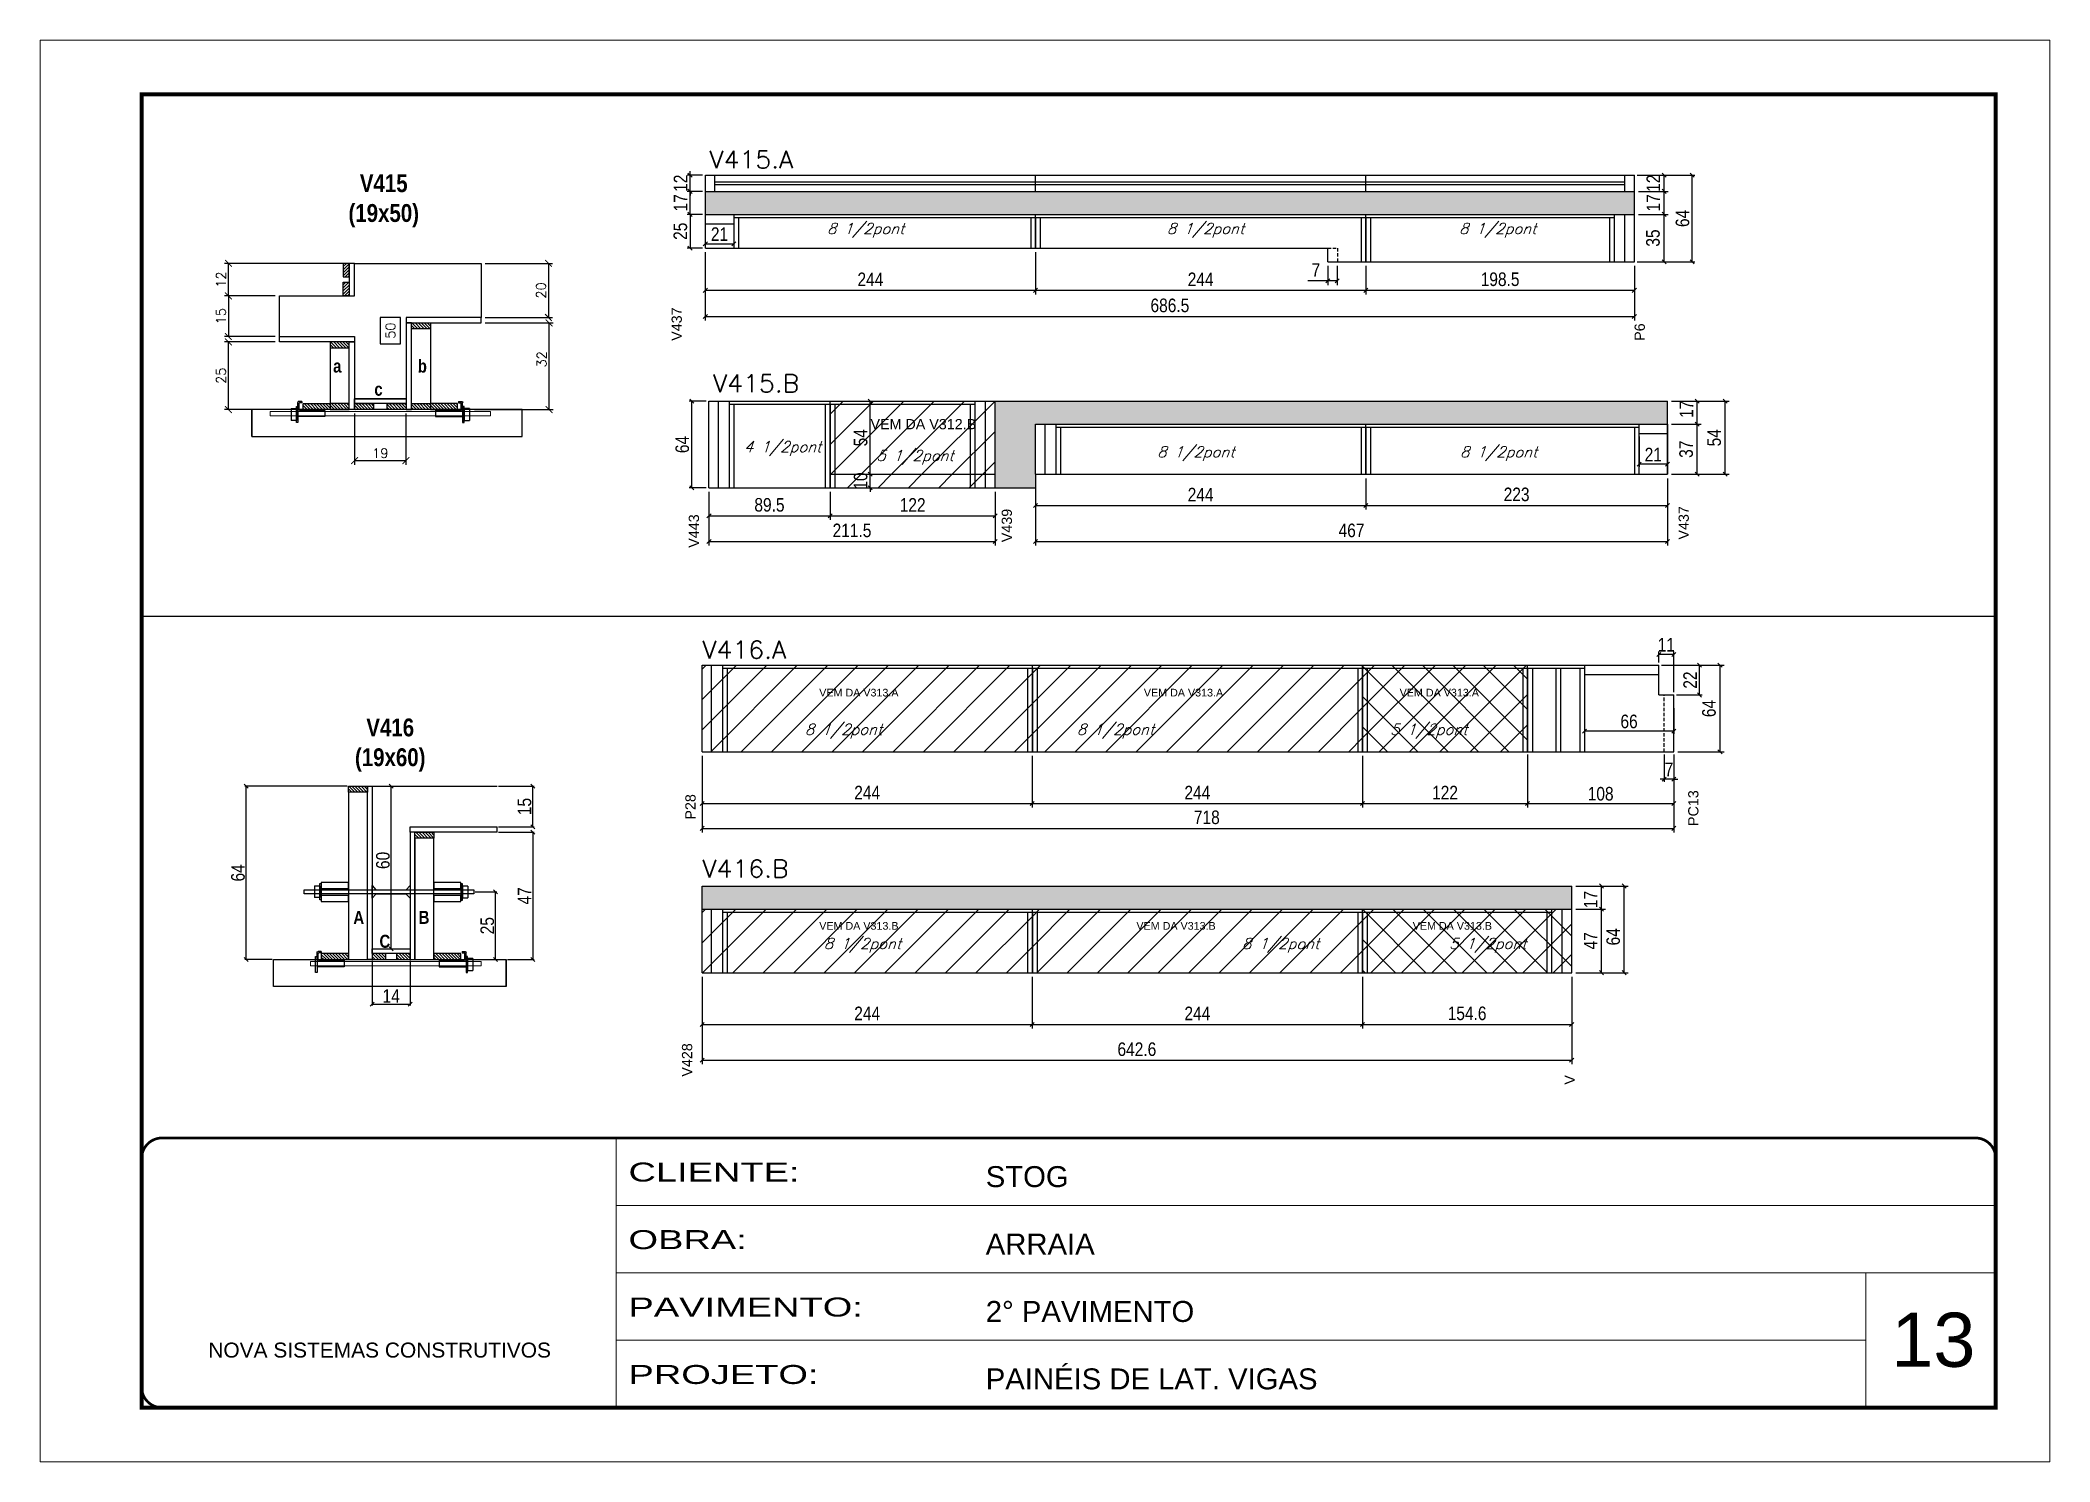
# Model space of a CAD drawing. Extents: x -3394 to 16474, y -5031 to 14397.
# Drawn here: x 4272 to 5757, y 9901 to 10951 of the extents above; entities that cross this region are included whole.
import ezdxf

# ---------------------------------------------------------------- set-up
doc = ezdxf.new("R2010")
doc.units = 0
for name, pattern in [('CONTINUO', [0]), ('DASHED', [0.75, 0.5, -0.25]), ('HIDDEN', [0.375, 0.25, -0.125])]:
    doc.linetypes.add(name, pattern=pattern)
doc.layers.get('0').update_dxf_attribs({"linetype": 'CONTINUOUS'})
doc.layers.get('Defpoints').update_dxf_attribs({"linetype": 'CONTINUOUS'})
for name, color, linetype in [('1HACHURA MADEIRAS', 1, 'CONTINUOUS'), ('barrote', 251, 'CONTINUOUS'), ('COTA', 241, 'CONTINUOUS'), ('Cota Seção (2x)', 4, 'CONTINUOUS'), ('detalhes', 4, 'CONTINUOUS'), ('NOMENCLATURA', 7, 'CONTINUOUS'), ('Painéis', 200, 'CONTINUOUS'), ('presilha', 1, 'CONTINUOUS'), ('SARR_2.2x10', 60, 'CONTINUOUS'), ('SARR_2.2x7', 40, 'CONTINUOUS'), ('SARR_3.5x7', 81, 'CONTINUOUS'), ('SARR_EDITAR', 141, 'CONTINUOUS'), ('texto', 7, 'CONTINUOUS'), ('Tubo de PVC', 51, 'CONTINUOUS')]:
    doc.layers.add(name, color=color, linetype=linetype)
for name, color, linetype, lineweight in [('CARIMBO', 255, 'CONTINUOUS', 9), ('CONCRETO', 251, 'CONTINUOUS', 25), ('Folhas', 255, 'CONTINUOUS', 9), ('Hachura', 251, 'CONTINUOUS', 9), ('REAPROVEITAMENTO', 251, 'CONTINUOUS', 9), ('SARRAFO DE PRESSAO', 251, 'DASHED', 9), ('SCO-___-LAJ', 2, 'CONTINUOUS', 0), ('Texto Seção', 7, 'CONTINUOUS', 15)]:
    doc.layers.add(name, color=color, linetype=linetype, lineweight=lineweight)
doc.styles.add('ARIAL', font='arial.ttf')
doc.styles.add('COTA TECNICA', font='techl___.ttf', dxfattribs={"height": 10})
doc.styles.add('COTA TECNICA 2X', font='techl___.ttf', dxfattribs={"height": 10})
doc.styles.add('REGUA-120', font='ROMANS.shx', dxfattribs={"height": 15})
doc.styles.add('ROMANS', font='romans.shx')
doc.styles.add('TECNICA', font='techb___.ttf', dxfattribs={"height": 10})
doc.styles.add('Tecnologia', font='')
doc.styles.get('Tecnologia').set_extended_font_data('Forgotten Futurist')
doc.dimstyles.new('Cota Seção (2x)', dxfattribs={"dimtxt": 7, "dimasz": 5, "dimexe": 3, "dimexo": 3, "dimgap": 2, "dimtad": 3, "dimdec": 1, "dimlfac": 0.5, "dimzin": 12, "dimdsep": 46, "dimtxsty": 'ROMANS', "dimblk": 'ARCHTICK', "dimcen": 0, "dimclrd": 4, "dimclre": 4, "dimclrt": 1, "dimadec": 1, "dimazin": 3, "dimtfac": 1, "dimtdec": 1, "dimtmove": 0, "dimatfit": 3, "dimldrblk": 'OBLIQUE', "dimfxl": 1, "dimtolj": 1, "dimtzin": 12, "dimarcsym": 0})
doc.dimstyles.new('Cota Seção interna', dxfattribs={"dimtxt": 7, "dimasz": 6, "dimexe": 0.18, "dimexo": 2, "dimgap": -4, "dimtad": 3, "dimdec": 1, "dimlfac": 0.5, "dimzin": 12, "dimdsep": 46, "dimtxsty": 'ROMANS', "dimblk": 'ARCHTICK', "dimcen": 0.09, "dimse1": 1, "dimse2": 1, "dimsd1": 1, "dimsd2": 1, "dimclrd": 180, "dimclre": 5, "dimclrt": 1, "dimadec": 0, "dimazin": 3, "dimtfac": 1, "dimtdec": 1, "dimtofl": 0, "dimtmove": 0, "dimatfit": 3, "dimldrblk": 'ARCHTICK', "dimfxl": 1, "dimtolj": 1, "dimtzin": 0, "dimarcsym": 0})
doc.dimstyles.new('PAINEL', dxfattribs={"dimtxt": 10, "dimasz": 3, "dimexe": 3, "dimexo": 3, "dimgap": 3, "dimtad": 1, "dimdec": 1, "dimzin": 12, "dimdsep": 46, "dimtxsty": 'COTA TECNICA', "dimblk1": 'OBLIQUE', "dimblk2": 'OBLIQUE', "dimsah": 1, "dimcen": 0.9, "dimclrd": 4, "dimclre": 4, "dimclrt": 240, "dimadec": 1, "dimazin": 3, "dimtfac": 1, "dimtdec": 1, "dimtmove": 0, "dimatfit": 3, "dimfxl": 1, "dimtolj": 1, "dimtzin": 12, "dimarcsym": 0})
doc.dimstyles.new('SECAO', dxfattribs={"dimscale": 0.333333, "dimtxt": 5, "dimasz": 9, "dimexe": 3, "dimexo": 3, "dimgap": 3, "dimtad": 1, "dimdec": 1, "dimlfac": 0.5, "dimzin": 12, "dimdsep": 46, "dimtxsty": 'COTA TECNICA 2X', "dimblk1": 'OBLIQUE', "dimblk2": 'OBLIQUE', "dimsah": 1, "dimcen": 0.9, "dimclrd": 4, "dimclre": 4, "dimclrt": 240, "dimadec": 1, "dimazin": 3, "dimtfac": 1, "dimtdec": 1, "dimtmove": 0, "dimatfit": 3, "dimfxl": 1, "dimtolj": 1, "dimtzin": 12, "dimarcsym": 0})
pattern_1 = [(135, (-3263.7264, -4082.058), (-1.12253202, -1.12253202), [])]
pattern_2 = [(225, (19306.2031, 3021.767), (1.12253202, -1.12253202), [])]
pattern_3 = [(45, (-4, 0), (-11.22532, 11.22532), [])]

msp = doc.modelspace()

# ---------------------------------------------------------------- texts
at = {"layer": 'CARIMBO', "style": 'ARIAL'}
msp.add_text('13', height=40, dxfattribs=at).set_placement((5640.07, 9970.97))
at = {"layer": 'detalhes', "style": 'TECNICA'}
for s, p in [('a', (4488.7, 10705.36)), ('b', (4551.24, 10705.34)), ('c', (4519.13, 10688.25)), ('A', (4503.62, 10298.14)), ('B', (4551.89, 10298.14)), ('C', (4522.92, 10280.47))]:
    msp.add_text(s, height=9.6, dxfattribs=at).set_placement(p)
at = {"layer": 'NOMENCLATURA', "linetype": 'Continuous', "style": 'ARIAL'}
for s, height, p in [('V437', 7.567, (4746.33, 10728.77)), ('P6', 7.567, (5457.95, 10728.77)), ('V439', 7.567, (4990.26, 10580.03)), ('V437', 7.567, (5490.45, 10581.99)), ('V443', 7.567, (4759.03, 10575.94)), ('PC13', 7.567, (5497.56, 10370.42)), ('P28', 7.567, (4756.48, 10375.15)), ('V428', 7.567, (4753.99, 10185.29)), ('V', 7.57, (5406.22, 10179.37))]:
    msp.add_text(s, height=height, rotation=90, dxfattribs=at).set_placement(p)
for s, height, p in [('VEM DA V312.B', 7.5671, (4885.74, 10663.46)), ('VEM DA V313.A', 5.6753, (4847.87, 10466.1)), ('VEM DA V313.A', 5.6753, (5087.76, 10466.1)), ('VEM DA V313.A', 5.6753, (5276.77, 10466.1)), ('VEM DA V313.B', 5.6753, (4847.87, 10293.84)), ('VEM DA V313.B', 5.6753, (5082.26, 10293.84)), ('VEM DA V313.B', 5.6753, (5286.43, 10293.84))]:
    msp.add_text(s, height=height, dxfattribs=at).set_placement(p)
at = {"layer": 'NOMENCLATURA', "char_height": 13.2, "attachment_point": 2, "style": 'TECNICA'}
for s, insert in [('V415\\P(19x50)', (4526.07, 10851.8)), ('V416\\P(19x60)', (4530.86, 10449.83))]:
    msp.add_mtext_dynamic_manual_height_columns(s, width=13.2, gutter_width=1, heights=[0], dxfattribs=dict(at, insert=insert))
at = {"layer": 'texto', "color": 2, "char_height": 8, "attachment_point": 5, "style": 'ROMANS'}
for s, insert in [('{\\Q19;\\C256;8 1/2pont}', (4882.23, 10810.39)), ('{\\Q19;\\C256;8 1/2pont}', (5133.35, 10810.39)), ('{\\Q19;\\C256;8 1/2pont}', (5349.28, 10810.39)), ('{\\Q19;\\C256;4 1/2pont}', (4820.87, 10649.24)), ('{\\Q19;\\C256;5 1/2pont}', (4918.71, 10642.72)), ('{\\Q19;\\C256;8 1/2pont}', (5126.23, 10645.45)), ('{\\Q19;\\C256;8 1/2pont}', (5349.97, 10645.45)), ('{\\Q19;\\C256;8 1/2pont}', (4865.85, 10440.47)), ('{\\Q19;\\C256;8 1/2pont}', (5066.85, 10440.47)), ('{\\Q19;\\C256;5 1/2pont}', (5298.35, 10440.47)), ('{\\Q19;\\C256;8 1/2pont}', (4879.85, 10282.29)), ('{\\Q19;\\C256;8 1/2pont}', (5188.85, 10282.29)), ('{\\Q19;\\C256;5 1/2pont}', (5341.95, 10282.29))]:
    msp.add_mtext(s, dxfattribs=dict(at, insert=insert))
at = {"layer": 'Texto Seção', "style": 'REGUA-120', "width": 1.05}
for s, p in [('V415.A', (4766.73, 10856.21)), ('V415.B', (4769.35, 10690.85)), ('V416.A', (4761.48, 10494.14)), ('V416.B', (4761.48, 10332.42))]:
    msp.add_text(s, height=13, dxfattribs=at).set_placement(p)

# ---------------------------------------------------------------- blocks, each defined once
blk = doc.blocks.new('9999999999')
at = {"color": 30, "linetype": 'CONTINUO'}
for p, q in [((98564.6, 34230.2), (98564.6, 34429.4)), ((98564.6, 34379.6), (99584, 34379.6)), ((98564.6, 34329.8), (99488, 34329.8)), ((99584, 34329.8), (99488, 34329.8)), ((99488, 34329.8), (99488, 34230.2)), ((98564.6, 34280), (99488, 34280))]:
    blk.add_line(p, q, dxfattribs=at)
at = {"color": 30, "linetype": 'CONTINUO', "const_width": 2}
blk.add_lwpolyline([(99584, 34230.2), (99584, 34414.4, 0.414214), (99569, 34429.4), (98229, 34429.4, 0.414214), (98214, 34414.4), (98214, 34245.2, 0.414214), (98229, 34230.2), (99584, 34230.2)], format="xyb", dxfattribs=at)
at = {"layer": 'Folhas'}
blk.add_lwpolyline([(98139, 34190.2), (99624, 34190.2), (99624, 35240.2), (98139, 35240.2)], close=True, dxfattribs=at)
at = {"layer": 'Folhas', "color": 30, "const_width": 3}
blk.add_lwpolyline([(98214, 34230.2), (99584, 34230.2), (99584, 35200.2), (98214, 35200.2)], close=True, dxfattribs=at)
at = {"color": 7, "linetype": 'Continuous', "ltscale": 5, "style": 'ARIAL'}
for s, height, p in [('STOG', 15.48, (98837.7, 34393.1)), ('ARRAIA', 15.48, (98837.7, 34343.3)), ('2° PAVIMENTO', 15.483, (98837.7, 34293.5)), ('NOVA SISTEMAS CONSTRUTIVOS', 11.059, (98263.2, 34267.2)), ('PAINÉIS DE LAT. VIGAS', 15.483, (98837.7, 34243.7))]:
    blk.add_text(s, height=height, dxfattribs=at).set_placement(p)
at = {"layer": 'Folhas', "color": 7, "style": 'Tecnologia', "width": 1.5}
for s, p in [('CLIENTE:', (98573.7, 34397.2)), ('OBRA:', (98573.7, 34347.3)), ('PAVIMENTO:', (98573.7, 34297.5)), ('PROJETO:', (98573.7, 34247.7))]:
    blk.add_text(s, height=14, dxfattribs=at).set_placement(p)
blk = doc.blocks.new('_Oblique')
at = {"color": 0, "linetype": 'ByBlock', "lineweight": -2}
blk.add_line((-0.5, -0.5), (0.5, 0.5), dxfattribs=at)
blk = doc.blocks.new('*D413')
at = {"layer": 'COTA', "color": 4, "linetype": 'ByBlock', "lineweight": -2, "transparency": 16777216}
for p, q in [((5453.2, 10822.2), (5475.2, 10822.2)), ((5472.2, 10787.2), (5472.2, 10822.2)), ((5453.2, 10787.2), (5475.2, 10787.2))]:
    blk.add_line(p, q, dxfattribs=at)
at = {"layer": 'Defpoints', "color": 0, "linetype": 'ByBlock', "transparency": 16777216}
for p in [(5450.2, 10822.2), (5472.2, 10822.2), (5450.2, 10787.2)]:
    blk.add_point(p, dxfattribs=at)
at = {"layer": 'COTA', "color": 4, "linetype": 'ByBlock', "lineweight": -2, "transparency": 16777216, "xscale": 3, "yscale": 3, "zscale": 3}
for p, rotation in [((5472.2, 10822.2), 90), ((5472.2, 10787.2), 270)]:
    blk.add_blockref('_Oblique', p, dxfattribs=dict(at, rotation=rotation))
at = {"layer": 'COTA', "color": 240, "linetype": 'ByBlock', "transparency": 16777216, "insert": (5464, 10804.7), "char_height": 10, "attachment_point": 5, "rotation": 90, "style": 'COTA TECNICA'}
blk.add_mtext('\\A1;35', dxfattribs=at)
blk = doc.blocks.new('*D414')
at = {"layer": 'COTA', "color": 4, "linetype": 'ByBlock', "lineweight": -2, "transparency": 16777216}
for p, q in [((5453.2, 10839.2), (5475.2, 10839.2)), ((5472.2, 10822.2), (5472.2, 10839.2)), ((5453.2, 10822.2), (5475.2, 10822.2))]:
    blk.add_line(p, q, dxfattribs=at)
at = {"layer": 'Defpoints', "color": 0, "linetype": 'ByBlock', "transparency": 16777216}
for p in [(5450.2, 10839.2), (5472.2, 10839.2), (5450.2, 10822.2)]:
    blk.add_point(p, dxfattribs=at)
at = {"layer": 'COTA', "color": 4, "linetype": 'ByBlock', "lineweight": -2, "transparency": 16777216, "xscale": 3, "yscale": 3, "zscale": 3}
for p, rotation in [((5472.2, 10839.2), 90), ((5472.2, 10822.2), 270)]:
    blk.add_blockref('_Oblique', p, dxfattribs=dict(at, rotation=rotation))
at = {"layer": 'COTA', "color": 240, "linetype": 'ByBlock', "transparency": 16777216, "insert": (5464.2, 10830.7), "char_height": 10, "attachment_point": 5, "rotation": 90, "style": 'COTA TECNICA'}
blk.add_mtext('\\A1;17', dxfattribs=at)
blk = doc.blocks.new('*D415')
at = {"layer": 'COTA', "color": 4, "linetype": 'ByBlock', "lineweight": -2, "transparency": 16777216}
for p, q in [((4763.7, 10794.2), (4763.7, 10763.1)), ((5007.7, 10794.2), (5007.7, 10763.1)), ((4763.7, 10766.1), (5007.7, 10766.1))]:
    blk.add_line(p, q, dxfattribs=at)
at = {"layer": 'Defpoints', "color": 0, "linetype": 'ByBlock', "transparency": 16777216}
for p in [(4763.7, 10797.2), (5007.7, 10797.2), (5007.7, 10766.1)]:
    blk.add_point(p, dxfattribs=at)
at = {"layer": 'COTA', "color": 4, "linetype": 'ByBlock', "lineweight": -2, "transparency": 16777216, "xscale": 3, "yscale": 3, "zscale": 3, "rotation": 180}
blk.add_blockref('_Oblique', (4763.7, 10766.1), dxfattribs=at)
at = {"layer": 'COTA', "color": 4, "linetype": 'ByBlock', "lineweight": -2, "transparency": 16777216, "xscale": 3, "yscale": 3, "zscale": 3}
blk.add_blockref('_Oblique', (5007.7, 10766.1), dxfattribs=at)
at = {"layer": 'COTA', "color": 240, "linetype": 'ByBlock', "transparency": 16777216, "insert": (4885.7, 10774.2), "char_height": 10, "attachment_point": 5, "style": 'COTA TECNICA'}
blk.add_mtext('\\A1;244', dxfattribs=at)
blk = doc.blocks.new('*D416')
at = {"layer": 'COTA', "color": 4, "linetype": 'ByBlock', "lineweight": -2, "transparency": 16777216}
for p, q in [((5007.7, 10794.2), (5007.7, 10763.1)), ((5251.7, 10784.2), (5251.7, 10763.1)), ((5007.7, 10766.1), (5251.7, 10766.1))]:
    blk.add_line(p, q, dxfattribs=at)
at = {"layer": 'Defpoints', "color": 0, "linetype": 'ByBlock', "transparency": 16777216}
for p in [(5007.7, 10797.2), (5251.7, 10787.2), (5251.7, 10766.1)]:
    blk.add_point(p, dxfattribs=at)
at = {"layer": 'COTA', "color": 4, "linetype": 'ByBlock', "lineweight": -2, "transparency": 16777216, "xscale": 3, "yscale": 3, "zscale": 3, "rotation": 180}
blk.add_blockref('_Oblique', (5007.7, 10766.1), dxfattribs=at)
at = {"layer": 'COTA', "color": 4, "linetype": 'ByBlock', "lineweight": -2, "transparency": 16777216, "xscale": 3, "yscale": 3, "zscale": 3}
blk.add_blockref('_Oblique', (5251.7, 10766.1), dxfattribs=at)
at = {"layer": 'COTA', "color": 240, "linetype": 'ByBlock', "transparency": 16777216, "insert": (5129.7, 10774.2), "char_height": 10, "attachment_point": 5, "style": 'COTA TECNICA'}
blk.add_mtext('\\A1;244', dxfattribs=at)
blk = doc.blocks.new('*D417')
at = {"layer": 'COTA', "color": 4, "linetype": 'ByBlock', "lineweight": -2, "transparency": 16777216}
for p, q in [((4763.7, 10794.2), (4763.7, 10743.8)), ((5450.2, 10784.2), (5450.2, 10743.8)), ((4763.7, 10746.8), (5450.2, 10746.8))]:
    blk.add_line(p, q, dxfattribs=at)
at = {"layer": 'Defpoints', "color": 0, "linetype": 'ByBlock', "transparency": 16777216}
for p in [(4763.7, 10797.2), (5450.2, 10787.2), (5450.2, 10746.8)]:
    blk.add_point(p, dxfattribs=at)
at = {"layer": 'COTA', "color": 4, "linetype": 'ByBlock', "lineweight": -2, "transparency": 16777216, "xscale": 3, "yscale": 3, "zscale": 3, "rotation": 180}
blk.add_blockref('_Oblique', (4763.7, 10746.8), dxfattribs=at)
at = {"layer": 'COTA', "color": 4, "linetype": 'ByBlock', "lineweight": -2, "transparency": 16777216, "xscale": 3, "yscale": 3, "zscale": 3}
blk.add_blockref('_Oblique', (5450.2, 10746.8), dxfattribs=at)
at = {"layer": 'COTA', "color": 240, "linetype": 'ByBlock', "transparency": 16777216, "insert": (5107, 10754.9), "char_height": 10, "attachment_point": 5, "style": 'COTA TECNICA'}
blk.add_mtext('\\A1;686.5', dxfattribs=at)
blk = doc.blocks.new('*D421')
at = {"layer": 'COTA', "color": 4, "linetype": 'ByBlock', "lineweight": -2, "transparency": 16777216}
for p, q in [((5251.7, 10784.2), (5251.7, 10763.1)), ((5450.2, 10781.9), (5450.2, 10763.1)), ((5251.7, 10766.1), (5450.2, 10766.1))]:
    blk.add_line(p, q, dxfattribs=at)
at = {"layer": 'Defpoints', "color": 0, "linetype": 'ByBlock', "transparency": 16777216}
for p in [(5251.7, 10787.2), (5450.2, 10784.9), (5450.2, 10766.1)]:
    blk.add_point(p, dxfattribs=at)
at = {"layer": 'COTA', "color": 4, "linetype": 'ByBlock', "lineweight": -2, "transparency": 16777216, "xscale": 3, "yscale": 3, "zscale": 3, "rotation": 180}
blk.add_blockref('_Oblique', (5251.7, 10766.1), dxfattribs=at)
at = {"layer": 'COTA', "color": 4, "linetype": 'ByBlock', "lineweight": -2, "transparency": 16777216, "xscale": 3, "yscale": 3, "zscale": 3}
blk.add_blockref('_Oblique', (5450.2, 10766.1), dxfattribs=at)
at = {"layer": 'COTA', "color": 240, "linetype": 'ByBlock', "transparency": 16777216, "insert": (5351, 10774.2), "char_height": 10, "attachment_point": 5, "style": 'COTA TECNICA'}
blk.add_mtext('\\A1;198.5', dxfattribs=at)
blk = doc.blocks.new('*D418')
at = {"layer": 'COTA', "color": 4, "linetype": 'ByBlock', "lineweight": -2, "transparency": 16777216}
for p, q in [((5453.2, 10851.2), (5475.2, 10851.2)), ((5472.2, 10839.2), (5472.2, 10851.2)), ((5453.2, 10839.2), (5475.2, 10839.2))]:
    blk.add_line(p, q, dxfattribs=at)
at = {"layer": 'Defpoints', "color": 0, "linetype": 'ByBlock', "transparency": 16777216}
for p in [(5450.2, 10851.2), (5472.2, 10851.2), (5450.2, 10839.2)]:
    blk.add_point(p, dxfattribs=at)
at = {"layer": 'COTA', "color": 4, "linetype": 'ByBlock', "lineweight": -2, "transparency": 16777216, "xscale": 3, "yscale": 3, "zscale": 3}
for p, rotation in [((5472.2, 10851.2), 90), ((5472.2, 10839.2), 270)]:
    blk.add_blockref('_Oblique', p, dxfattribs=dict(at, rotation=rotation))
at = {"layer": 'COTA', "color": 240, "linetype": 'ByBlock', "transparency": 16777216, "insert": (5464.2, 10845.2), "char_height": 10, "attachment_point": 5, "rotation": 90, "style": 'COTA TECNICA'}
blk.add_mtext('\\A1;12', dxfattribs=at)
blk = doc.blocks.new('*D407')
at = {"layer": 'COTA', "color": 4, "linetype": 'ByBlock', "lineweight": -2, "transparency": 16777216}
for p, q in [((5477.7, 10667.2), (5499.7, 10667.2)), ((5496.7, 10630.2), (5496.7, 10667.2)), ((5477.7, 10630.2), (5499.7, 10630.2))]:
    blk.add_line(p, q, dxfattribs=at)
at = {"layer": 'Defpoints', "color": 0, "linetype": 'ByBlock', "transparency": 16777216}
for p in [(5474.7, 10667.2), (5496.7, 10667.2), (5474.7, 10630.2)]:
    blk.add_point(p, dxfattribs=at)
at = {"layer": 'COTA', "color": 4, "linetype": 'ByBlock', "lineweight": -2, "transparency": 16777216, "xscale": 3, "yscale": 3, "zscale": 3}
for p, rotation in [((5496.7, 10667.2), 90), ((5496.7, 10630.2), 270)]:
    blk.add_blockref('_Oblique', p, dxfattribs=dict(at, rotation=rotation))
at = {"layer": 'COTA', "color": 240, "linetype": 'ByBlock', "transparency": 16777216, "insert": (5488.5, 10648.7), "char_height": 10, "attachment_point": 5, "rotation": 90, "style": 'COTA TECNICA'}
blk.add_mtext('\\A1;37', dxfattribs=at)
blk = doc.blocks.new('*D408')
at = {"layer": 'COTA', "color": 4, "linetype": 'ByBlock', "lineweight": -2, "transparency": 16777216}
for p, q in [((5477.7, 10684.2), (5499.7, 10684.2)), ((5496.7, 10667.2), (5496.7, 10684.2)), ((5477.7, 10667.2), (5499.7, 10667.2))]:
    blk.add_line(p, q, dxfattribs=at)
at = {"layer": 'Defpoints', "color": 0, "linetype": 'ByBlock', "transparency": 16777216}
for p in [(5474.7, 10684.2), (5496.7, 10684.2), (5474.7, 10667.2)]:
    blk.add_point(p, dxfattribs=at)
at = {"layer": 'COTA', "color": 4, "linetype": 'ByBlock', "lineweight": -2, "transparency": 16777216, "xscale": 3, "yscale": 3, "zscale": 3}
for p, rotation in [((5496.7, 10684.2), 90), ((5496.7, 10667.2), 270)]:
    blk.add_blockref('_Oblique', p, dxfattribs=dict(at, rotation=rotation))
at = {"layer": 'COTA', "color": 240, "linetype": 'ByBlock', "transparency": 16777216, "insert": (5488.7, 10678.2), "char_height": 10, "attachment_point": 5, "rotation": 90, "style": 'COTA TECNICA'}
blk.add_mtext('\\A1;17', dxfattribs=at)
blk = doc.blocks.new('*D409')
at = {"layer": 'COTA', "color": 4, "linetype": 'ByBlock', "lineweight": -2, "transparency": 16777216}
for p, q in [((5477.7, 10684.2), (5520.3, 10684.2)), ((5517.3, 10630.2), (5517.3, 10684.2)), ((5477.7, 10630.2), (5520.3, 10630.2))]:
    blk.add_line(p, q, dxfattribs=at)
at = {"layer": 'Defpoints', "color": 0, "linetype": 'ByBlock', "transparency": 16777216}
for p in [(5474.7, 10684.2), (5517.3, 10684.2), (5474.7, 10630.2)]:
    blk.add_point(p, dxfattribs=at)
at = {"layer": 'COTA', "color": 4, "linetype": 'ByBlock', "lineweight": -2, "transparency": 16777216, "xscale": 3, "yscale": 3, "zscale": 3}
for p, rotation in [((5517.3, 10684.2), 90), ((5517.3, 10630.2), 270)]:
    blk.add_blockref('_Oblique', p, dxfattribs=dict(at, rotation=rotation))
at = {"layer": 'COTA', "color": 240, "linetype": 'ByBlock', "transparency": 16777216, "insert": (5509.2, 10657.2), "char_height": 10, "attachment_point": 5, "rotation": 90, "style": 'COTA TECNICA'}
blk.add_mtext('\\A1;54', dxfattribs=at)
blk = doc.blocks.new('*D410')
at = {"layer": 'COTA', "color": 4, "linetype": 'ByBlock', "lineweight": -2, "transparency": 16777216}
for p, q in [((5007.7, 10627.2), (5007.7, 10604.1)), ((5251.7, 10627.2), (5251.7, 10604.1)), ((5007.7, 10607.1), (5251.7, 10607.1))]:
    blk.add_line(p, q, dxfattribs=at)
at = {"layer": 'Defpoints', "color": 0, "linetype": 'ByBlock', "transparency": 16777216}
for p in [(5007.7, 10630.2), (5251.7, 10630.2), (5251.7, 10607.1)]:
    blk.add_point(p, dxfattribs=at)
at = {"layer": 'COTA', "color": 4, "linetype": 'ByBlock', "lineweight": -2, "transparency": 16777216, "xscale": 3, "yscale": 3, "zscale": 3, "rotation": 180}
blk.add_blockref('_Oblique', (5007.7, 10607.1), dxfattribs=at)
at = {"layer": 'COTA', "color": 4, "linetype": 'ByBlock', "lineweight": -2, "transparency": 16777216, "xscale": 3, "yscale": 3, "zscale": 3}
blk.add_blockref('_Oblique', (5251.7, 10607.1), dxfattribs=at)
at = {"layer": 'COTA', "color": 240, "linetype": 'ByBlock', "transparency": 16777216, "insert": (5129.7, 10615.2), "char_height": 10, "attachment_point": 5, "style": 'COTA TECNICA'}
blk.add_mtext('\\A1;244', dxfattribs=at)
blk = doc.blocks.new('*D411')
at = {"layer": 'COTA', "color": 4, "linetype": 'ByBlock', "lineweight": -2, "transparency": 16777216}
for p, q in [((5251.7, 10627.2), (5251.7, 10604.1)), ((5474.7, 10627.2), (5474.7, 10604.1)), ((5251.7, 10607.1), (5474.7, 10607.1))]:
    blk.add_line(p, q, dxfattribs=at)
at = {"layer": 'Defpoints', "color": 0, "linetype": 'ByBlock', "transparency": 16777216}
for p in [(5251.7, 10630.2), (5474.7, 10630.2), (5474.7, 10607.1)]:
    blk.add_point(p, dxfattribs=at)
at = {"layer": 'COTA', "color": 4, "linetype": 'ByBlock', "lineweight": -2, "transparency": 16777216, "xscale": 3, "yscale": 3, "zscale": 3, "rotation": 180}
blk.add_blockref('_Oblique', (5251.7, 10607.1), dxfattribs=at)
at = {"layer": 'COTA', "color": 4, "linetype": 'ByBlock', "lineweight": -2, "transparency": 16777216, "xscale": 3, "yscale": 3, "zscale": 3}
blk.add_blockref('_Oblique', (5474.7, 10607.1), dxfattribs=at)
at = {"layer": 'COTA', "color": 240, "linetype": 'ByBlock', "transparency": 16777216, "insert": (5363.2, 10615.3), "char_height": 10, "attachment_point": 5, "style": 'COTA TECNICA'}
blk.add_mtext('\\A1;223', dxfattribs=at)
blk = doc.blocks.new('*D412')
at = {"layer": 'COTA', "color": 4, "linetype": 'ByBlock', "lineweight": -2, "transparency": 16777216}
for p, q in [((5007.7, 10627.2), (5007.7, 10577.6)), ((5474.7, 10627.2), (5474.7, 10577.6)), ((5007.7, 10580.6), (5474.7, 10580.6))]:
    blk.add_line(p, q, dxfattribs=at)
at = {"layer": 'Defpoints', "color": 0, "linetype": 'ByBlock', "transparency": 16777216}
for p in [(5007.7, 10630.2), (5474.7, 10630.2), (5474.7, 10580.6)]:
    blk.add_point(p, dxfattribs=at)
at = {"layer": 'COTA', "color": 4, "linetype": 'ByBlock', "lineweight": -2, "transparency": 16777216, "xscale": 3, "yscale": 3, "zscale": 3, "rotation": 180}
blk.add_blockref('_Oblique', (5007.7, 10580.6), dxfattribs=at)
at = {"layer": 'COTA', "color": 4, "linetype": 'ByBlock', "lineweight": -2, "transparency": 16777216, "xscale": 3, "yscale": 3, "zscale": 3}
blk.add_blockref('_Oblique', (5474.7, 10580.6), dxfattribs=at)
at = {"layer": 'COTA', "color": 240, "linetype": 'ByBlock', "transparency": 16777216, "insert": (5241.2, 10588.7), "char_height": 10, "attachment_point": 5, "style": 'COTA TECNICA'}
blk.add_mtext('\\A1;467', dxfattribs=at)
blk = doc.blocks.new('*D406')
at = {"layer": 'COTA', "color": 4, "linetype": 'Continuous', "lineweight": -2, "transparency": 16777216}
for p, q in [((5452.2, 10851.2), (5494.9, 10851.2)), ((5492.9, 10787.2), (5492.9, 10851.2)), ((5452.2, 10787.2), (5494.9, 10787.2))]:
    blk.add_line(p, q, dxfattribs=at)
at = {"layer": 'Defpoints', "color": 0, "linetype": 'Continuous', "transparency": 16777216}
for p in [(5450.2, 10851.2), (5492.9, 10851.2), (5450.2, 10787.2)]:
    blk.add_point(p, dxfattribs=at)
at = {"layer": 'COTA', "color": 4, "linetype": 'Continuous', "lineweight": -2, "transparency": 16777216, "xscale": 3, "yscale": 3, "zscale": 3}
for p, rotation in [((5492.9, 10851.2), 90), ((5492.9, 10787.2), 270)]:
    blk.add_blockref('_Oblique', p, dxfattribs=dict(at, rotation=rotation))
at = {"layer": 'COTA', "color": 240, "linetype": 'Continuous', "transparency": 16777216, "insert": (5485.8, 10819.2), "char_height": 10, "attachment_point": 5, "rotation": 90, "style": 'COTA TECNICA'}
blk.add_mtext('\\A1;64', dxfattribs=at)
blk = doc.blocks.new('_ArchTick')
at = {"color": 0, "linetype": 'ByBlock', "const_width": 0.15}
blk.add_lwpolyline([(-0.5, -0.5), (0.5, 0.5)], dxfattribs=at)
blk = doc.blocks.new('*D401')
at = {"layer": 'COTA', "color": 4, "lineweight": -2, "transparency": 16777216}
for p, q in [((4445.9, 10728), (4408.3, 10728)), ((4411.3, 10678), (4411.3, 10728)), ((4463.5, 10678), (4408.3, 10678))]:
    blk.add_line(p, q, dxfattribs=at)
at = {"layer": 'Defpoints', "color": 0, "transparency": 16777216}
for p in [(4411.3, 10728), (4448.9, 10728), (4466.5, 10678)]:
    blk.add_point(p, dxfattribs=at)
at = {"layer": 'COTA', "color": 4, "lineweight": -2, "transparency": 16777216, "xscale": 5, "yscale": 5, "zscale": 5}
for p, rotation in [((4411.3, 10728), 90), ((4411.3, 10678), 270)]:
    blk.add_blockref('_ArchTick', p, dxfattribs=dict(at, rotation=rotation))
at = {"layer": 'COTA', "color": 1, "transparency": 16777216, "insert": (4405.8, 10703), "char_height": 7, "attachment_point": 5, "rotation": 90, "style": 'ROMANS'}
blk.add_mtext('\\A1;25', dxfattribs=at)
blk = doc.blocks.new('*D402')
at = {"layer": 'COTA', "color": 4, "lineweight": -2, "transparency": 16777216}
for p, q in [((4445.9, 10762), (4408.3, 10762)), ((4411.3, 10762), (4411.3, 10732)), ((4445.9, 10732), (4408.3, 10732))]:
    blk.add_line(p, q, dxfattribs=at)
at = {"layer": 'Defpoints', "color": 0, "transparency": 16777216}
for p in [(4448.9, 10762), (4411.3, 10732), (4448.9, 10732)]:
    blk.add_point(p, dxfattribs=at)
at = {"layer": 'COTA', "color": 4, "lineweight": -2, "transparency": 16777216, "xscale": 5, "yscale": 5, "zscale": 5}
for p, rotation in [((4411.3, 10762), 90), ((4411.3, 10732), 270)]:
    blk.add_blockref('_ArchTick', p, dxfattribs=dict(at, rotation=rotation))
at = {"layer": 'COTA', "color": 1, "transparency": 16777216, "insert": (4405.8, 10747), "char_height": 7, "attachment_point": 5, "rotation": 90, "style": 'ROMANS'}
blk.add_mtext('\\A1;15', dxfattribs=at)
blk = doc.blocks.new('*D403')
at = {"layer": 'COTA', "color": 4, "lineweight": -2, "transparency": 16777216}
for p, q in [((4601.1, 10742), (4651.3, 10742)), ((4648.3, 10678), (4648.3, 10742)), ((4593.1, 10678), (4651.3, 10678))]:
    blk.add_line(p, q, dxfattribs=at)
at = {"layer": 'Defpoints', "color": 0, "transparency": 16777216}
for p in [(4598.1, 10742), (4648.3, 10742), (4590.1, 10678)]:
    blk.add_point(p, dxfattribs=at)
at = {"layer": 'COTA', "color": 4, "lineweight": -2, "transparency": 16777216, "xscale": 5, "yscale": 5, "zscale": 5}
for p, rotation in [((4648.3, 10742), 90), ((4648.3, 10678), 270)]:
    blk.add_blockref('_ArchTick', p, dxfattribs=dict(at, rotation=rotation))
at = {"layer": 'COTA', "color": 1, "transparency": 16777216, "insert": (4642.8, 10715.1), "char_height": 7, "attachment_point": 5, "rotation": 90, "style": 'ROMANS'}
blk.add_mtext('\\A1;32', dxfattribs=at)
blk = doc.blocks.new('*D404')
at = {"layer": 'Cota Seção (2x)', "color": 180, "lineweight": -2, "transparency": 16777216}
for p, q in [((4538.5, 10746), (4523.5, 10746)), ((4523.5, 10746), (4523.5, 10726.6)), ((4538.5, 10726.6), (4538.5, 10746)), ((4523.5, 10726.6), (4538.5, 10726.6))]:
    blk.add_line(p, q, dxfattribs=at)
at = {"layer": 'Defpoints', "color": 0, "transparency": 16777216}
for p in [(4542.5, 10786), (4542.5, 10786), (4542.5, 10686)]:
    blk.add_point(p, dxfattribs=at)
at = {"layer": 'Cota Seção (2x)', "color": 1, "transparency": 16777216, "insert": (4531, 10736.3), "char_height": 7, "attachment_point": 5, "rotation": 90, "style": 'ROMANS'}
blk.add_mtext('\\A1;50', dxfattribs=at)
blk = doc.blocks.new('PRESILHA METÁLICA 1')
at = {"layer": 'presilha'}
for p, q in [((0, 13), (6, 13)), ((0, 13), (0, 0)), ((6, 0), (0, 0)), ((6, 15.5), (7.5, 15.5)), ((6, -2.5), (6, 15.5)), ((6, 13), (6, 0)), ((7.5, 10.6), (7.5, 19.9)), ((7.5, 15.5), (7.5, -2.5)), ((37.5, 4.1), (7.5, 4.1)), ((12, 21), (8.6, 21)), ((9, 11.6), (9, 18.9)), ((12, 19.5), (9.6, 19.5)), ((37.5, 11), (9.6, 11)), ((12, 21), (12, 19.5)), ((37.5, 11), (37.5, 4.1)), ((7.5, -2.5), (6, -2.5))]:
    blk.add_line(p, q, dxfattribs=at)
for centre, radius, start, end in [((8.6, 19.9), 1.14, 90, 180), ((9.6, 18.9), 0.57, 90, 180), ((9.6, 11.6), 0.57, 180, 270)]:
    blk.add_arc(centre, radius, start, end, dxfattribs=at)
blk = doc.blocks.new('*D405')
at = {"layer": 'COTA', "color": 4, "lineweight": -2, "transparency": 16777216}
for p, q in [((4504.5, 10675), (4504.5, 10637.3)), ((4542.5, 10675), (4542.5, 10637.3)), ((4504.5, 10640.3), (4542.5, 10640.3))]:
    blk.add_line(p, q, dxfattribs=at)
at = {"layer": 'Defpoints', "color": 0, "transparency": 16777216}
for p in [(4504.5, 10678), (4542.5, 10678), (4542.5, 10640.3)]:
    blk.add_point(p, dxfattribs=at)
at = {"layer": 'COTA', "color": 4, "lineweight": -2, "transparency": 16777216, "xscale": 5, "yscale": 5, "zscale": 5, "rotation": 180}
blk.add_blockref('_ArchTick', (4504.5, 10640.3), dxfattribs=at)
at = {"layer": 'COTA', "color": 4, "lineweight": -2, "transparency": 16777216, "xscale": 5, "yscale": 5, "zscale": 5}
blk.add_blockref('_ArchTick', (4542.5, 10640.3), dxfattribs=at)
at = {"layer": 'COTA', "color": 1, "transparency": 16777216, "insert": (4523.5, 10645.8), "char_height": 7, "attachment_point": 5, "style": 'ROMANS'}
blk.add_mtext('\\A1;19', dxfattribs=at)
blk = doc.blocks.new('*D419')
at = {"layer": 'COTA', "color": 4, "lineweight": -2, "transparency": 16777216}
for p, q in [((4601.1, 10786), (4650.8, 10786)), ((4647.8, 10786), (4647.8, 10746)), ((4601.1, 10746), (4650.8, 10746))]:
    blk.add_line(p, q, dxfattribs=at)
at = {"layer": 'Defpoints', "color": 0, "transparency": 16777216}
for p in [(4598.1, 10786), (4598.1, 10746), (4647.8, 10746)]:
    blk.add_point(p, dxfattribs=at)
at = {"layer": 'COTA', "color": 4, "lineweight": -2, "transparency": 16777216, "xscale": 5, "yscale": 5, "zscale": 5}
for p, rotation in [((4647.8, 10786), 90), ((4647.8, 10746), 270)]:
    blk.add_blockref('_ArchTick', p, dxfattribs=dict(at, rotation=rotation))
at = {"layer": 'COTA', "color": 1, "transparency": 16777216, "insert": (4642.3, 10766), "char_height": 7, "attachment_point": 5, "rotation": 90, "style": 'ROMANS'}
blk.add_mtext('\\A1;20', dxfattribs=at)
blk = doc.blocks.new('*D420')
at = {"layer": 'COTA', "color": 4, "lineweight": -2, "transparency": 16777216}
for p, q in [((4497.5, 10786), (4408.3, 10786)), ((4411.3, 10762), (4411.3, 10786)), ((4445.9, 10762), (4408.3, 10762))]:
    blk.add_line(p, q, dxfattribs=at)
at = {"layer": 'Defpoints', "color": 0, "transparency": 16777216}
for p in [(4411.3, 10786), (4500.5, 10786), (4448.9, 10762)]:
    blk.add_point(p, dxfattribs=at)
at = {"layer": 'COTA', "color": 4, "lineweight": -2, "transparency": 16777216, "xscale": 5, "yscale": 5, "zscale": 5}
for p, rotation in [((4411.3, 10786), 90), ((4411.3, 10762), 270)]:
    blk.add_blockref('_ArchTick', p, dxfattribs=dict(at, rotation=rotation))
at = {"layer": 'COTA', "color": 1, "transparency": 16777216, "insert": (4405.8, 10774), "char_height": 7, "attachment_point": 5, "rotation": 90, "style": 'ROMANS'}
blk.add_mtext('\\A1;12', dxfattribs=at)
blk = doc.blocks.new('*D422')
at = {"layer": 'COTA', "color": 4, "linetype": 'ByBlock', "lineweight": -2, "transparency": 16777216}
for p, q in [((5223.7, 10784.2), (5223.7, 10770)), ((5230.7, 10784.2), (5230.7, 10770)), ((5223.7, 10773), (5209, 10773)), ((5230.7, 10773), (5223.7, 10773))]:
    blk.add_line(p, q, dxfattribs=at)
at = {"layer": 'Defpoints', "color": 0, "linetype": 'ByBlock', "transparency": 16777216}
for p in [(5223.7, 10787.2), (5230.7, 10787.2), (5223.7, 10773)]:
    blk.add_point(p, dxfattribs=at)
at = {"layer": 'COTA', "color": 4, "linetype": 'ByBlock', "lineweight": -2, "transparency": 16777216, "xscale": 3, "yscale": 3, "zscale": 3, "rotation": 180}
blk.add_blockref('_Oblique', (5223.7, 10773), dxfattribs=at)
at = {"layer": 'COTA', "color": 4, "linetype": 'ByBlock', "lineweight": -2, "transparency": 16777216, "xscale": 3, "yscale": 3, "zscale": 3}
blk.add_blockref('_Oblique', (5230.7, 10773), dxfattribs=at)
at = {"layer": 'COTA', "color": 240, "linetype": 'ByBlock', "transparency": 16777216, "insert": (5214.9, 10781.1), "char_height": 10, "attachment_point": 5, "style": 'COTA TECNICA'}
blk.add_mtext('\\A1;7', dxfattribs=at)
blk = doc.blocks.new('*D423')
at = {"layer": 'COTA', "color": 4, "linetype": 'Continuous', "lineweight": -2, "transparency": 16777216}
for p, q in [((4763.7, 10813.2), (4763.7, 10798.5)), ((4784.7, 10813.2), (4784.7, 10798.5)), ((4763.7, 10800.5), (4784.7, 10800.5))]:
    blk.add_line(p, q, dxfattribs=at)
at = {"layer": 'Defpoints', "color": 0, "linetype": 'Continuous', "transparency": 16777216}
for p in [(4763.7, 10815.2), (4784.7, 10815.2), (4784.7, 10800.5)]:
    blk.add_point(p, dxfattribs=at)
at = {"layer": 'COTA', "color": 4, "linetype": 'Continuous', "lineweight": -2, "transparency": 16777216, "xscale": 3, "yscale": 3, "zscale": 3, "rotation": 180}
blk.add_blockref('_Oblique', (4763.7, 10800.5), dxfattribs=at)
at = {"layer": 'COTA', "color": 4, "linetype": 'Continuous', "lineweight": -2, "transparency": 16777216, "xscale": 3, "yscale": 3, "zscale": 3}
blk.add_blockref('_Oblique', (4784.7, 10800.5), dxfattribs=at)
at = {"layer": 'COTA', "color": 240, "linetype": 'Continuous', "transparency": 16777216, "insert": (4774.2, 10807.6), "char_height": 10, "attachment_point": 5, "style": 'COTA TECNICA'}
blk.add_mtext('\\A1;21', dxfattribs=at)
blk = doc.blocks.new('*D424')
at = {"layer": 'COTA', "color": 4, "linetype": 'ByBlock', "lineweight": -2, "transparency": 16777216}
for p, q in [((4766.4, 10617.2), (4766.4, 10596.5)), ((4855.9, 10617.2), (4855.9, 10596.5)), ((4766.4, 10599.5), (4855.9, 10599.5))]:
    blk.add_line(p, q, dxfattribs=at)
at = {"layer": 'Defpoints', "color": 0, "linetype": 'ByBlock', "transparency": 16777216}
for p in [(4766.4, 10620.2), (4855.9, 10620.2), (4855.9, 10599.5)]:
    blk.add_point(p, dxfattribs=at)
at = {"layer": 'COTA', "color": 4, "linetype": 'ByBlock', "lineweight": -2, "transparency": 16777216, "xscale": 3, "yscale": 3, "zscale": 3, "rotation": 180}
blk.add_blockref('_Oblique', (4766.4, 10599.5), dxfattribs=at)
at = {"layer": 'COTA', "color": 4, "linetype": 'ByBlock', "lineweight": -2, "transparency": 16777216, "xscale": 3, "yscale": 3, "zscale": 3}
blk.add_blockref('_Oblique', (4855.9, 10599.5), dxfattribs=at)
at = {"layer": 'COTA', "color": 240, "linetype": 'ByBlock', "transparency": 16777216, "insert": (4811.1, 10607.6), "char_height": 10, "attachment_point": 5, "style": 'COTA TECNICA'}
blk.add_mtext('\\A1;89.5', dxfattribs=at)
blk = doc.blocks.new('*D425')
at = {"layer": 'COTA', "color": 4, "linetype": 'ByBlock', "lineweight": -2, "transparency": 16777216}
for p, q in [((4855.9, 10617.2), (4855.9, 10596.5)), ((4977.9, 10617.2), (4977.9, 10596.5)), ((4855.9, 10599.5), (4977.9, 10599.5))]:
    blk.add_line(p, q, dxfattribs=at)
at = {"layer": 'Defpoints', "color": 0, "linetype": 'ByBlock', "transparency": 16777216}
for p in [(4855.9, 10620.2), (4977.9, 10620.2), (4977.9, 10599.5)]:
    blk.add_point(p, dxfattribs=at)
at = {"layer": 'COTA', "color": 4, "linetype": 'ByBlock', "lineweight": -2, "transparency": 16777216, "xscale": 3, "yscale": 3, "zscale": 3, "rotation": 180}
blk.add_blockref('_Oblique', (4855.9, 10599.5), dxfattribs=at)
at = {"layer": 'COTA', "color": 4, "linetype": 'ByBlock', "lineweight": -2, "transparency": 16777216, "xscale": 3, "yscale": 3, "zscale": 3}
blk.add_blockref('_Oblique', (4977.9, 10599.5), dxfattribs=at)
at = {"layer": 'COTA', "color": 240, "linetype": 'ByBlock', "transparency": 16777216, "insert": (4916.9, 10607.6), "char_height": 10, "attachment_point": 5, "style": 'COTA TECNICA'}
blk.add_mtext('\\A1;122', dxfattribs=at)
blk = doc.blocks.new('*D426')
at = {"layer": 'COTA', "color": 4, "linetype": 'ByBlock', "lineweight": -2, "transparency": 16777216}
for p, q in [((4766.4, 10617.2), (4766.4, 10577.6)), ((4977.9, 10617.2), (4977.9, 10577.6)), ((4766.4, 10580.6), (4977.9, 10580.6))]:
    blk.add_line(p, q, dxfattribs=at)
at = {"layer": 'Defpoints', "color": 0, "linetype": 'ByBlock', "transparency": 16777216}
for p in [(4766.4, 10620.2), (4977.9, 10620.2), (4977.9, 10580.6)]:
    blk.add_point(p, dxfattribs=at)
at = {"layer": 'COTA', "color": 4, "linetype": 'ByBlock', "lineweight": -2, "transparency": 16777216, "xscale": 3, "yscale": 3, "zscale": 3, "rotation": 180}
blk.add_blockref('_Oblique', (4766.4, 10580.6), dxfattribs=at)
at = {"layer": 'COTA', "color": 4, "linetype": 'ByBlock', "lineweight": -2, "transparency": 16777216, "xscale": 3, "yscale": 3, "zscale": 3}
blk.add_blockref('_Oblique', (4977.9, 10580.6), dxfattribs=at)
at = {"layer": 'COTA', "color": 240, "linetype": 'ByBlock', "transparency": 16777216, "insert": (4872.1, 10588.7), "char_height": 10, "attachment_point": 5, "style": 'COTA TECNICA'}
blk.add_mtext('\\A1;211.5', dxfattribs=at)
blk = doc.blocks.new('*D427')
at = {"layer": 'COTA', "color": 4, "linetype": 'Continuous', "lineweight": -2, "transparency": 16777216}
for p, q in [((5453.7, 10658.2), (5453.7, 10635.7)), ((5474.7, 10658.2), (5474.7, 10635.7)), ((5474.7, 10637.7), (5453.7, 10637.7))]:
    blk.add_line(p, q, dxfattribs=at)
at = {"layer": 'Defpoints', "color": 0, "linetype": 'Continuous', "transparency": 16777216}
for p in [(5453.7, 10660.2), (5474.7, 10660.2), (5453.7, 10637.7)]:
    blk.add_point(p, dxfattribs=at)
at = {"layer": 'COTA', "color": 4, "linetype": 'Continuous', "lineweight": -2, "transparency": 16777216, "xscale": 3, "yscale": 3, "zscale": 3, "rotation": 180}
blk.add_blockref('_Oblique', (5453.7, 10637.7), dxfattribs=at)
at = {"layer": 'COTA', "color": 4, "linetype": 'Continuous', "lineweight": -2, "transparency": 16777216, "xscale": 3, "yscale": 3, "zscale": 3}
blk.add_blockref('_Oblique', (5474.7, 10637.7), dxfattribs=at)
at = {"layer": 'COTA', "color": 240, "linetype": 'Continuous', "transparency": 16777216, "insert": (5464.2, 10644.8), "char_height": 10, "attachment_point": 5, "style": 'COTA TECNICA'}
blk.add_mtext('\\A1;21', dxfattribs=at)
blk = doc.blocks.new('*D428')
at = {"layer": 'COTA', "color": 4, "linetype": 'Continuous', "lineweight": -2, "transparency": 16777216}
for p, q in [((4764.4, 10684.2), (4751.8, 10684.2)), ((4753.8, 10620.2), (4753.8, 10684.2)), ((4764.4, 10620.2), (4751.8, 10620.2))]:
    blk.add_line(p, q, dxfattribs=at)
at = {"layer": 'Defpoints', "color": 0, "linetype": 'Continuous', "transparency": 16777216}
for p in [(4753.8, 10684.2), (4766.4, 10684.2), (4766.4, 10620.2)]:
    blk.add_point(p, dxfattribs=at)
at = {"layer": 'COTA', "color": 4, "linetype": 'Continuous', "lineweight": -2, "transparency": 16777216, "xscale": 3, "yscale": 3, "zscale": 3}
for p, rotation in [((4753.8, 10684.2), 90), ((4753.8, 10620.2), 270)]:
    blk.add_blockref('_Oblique', p, dxfattribs=dict(at, rotation=rotation))
at = {"layer": 'COTA', "color": 240, "linetype": 'Continuous', "transparency": 16777216, "insert": (4746.7, 10652.2), "char_height": 10, "attachment_point": 5, "rotation": 90, "style": 'COTA TECNICA'}
blk.add_mtext('\\A1;64', dxfattribs=at)
blk = doc.blocks.new('*D429')
at = {"layer": 'COTA', "color": 4, "linetype": 'Continuous', "lineweight": -2, "transparency": 16777216}
for p, q in [((4885.6, 10630.2), (4885.6, 10633.2)), ((4872.1, 10630.2), (4887.6, 10630.2)), ((4872.1, 10620.2), (4887.6, 10620.2)), ((4885.6, 10620.2), (4885.6, 10630.2)), ((4885.6, 10620.2), (4885.6, 10617.2))]:
    blk.add_line(p, q, dxfattribs=at)
at = {"layer": 'Defpoints', "color": 0, "linetype": 'Continuous', "transparency": 16777216}
for p in [(4870.1, 10630.2), (4870.1, 10620.2), (4885.6, 10630.2)]:
    blk.add_point(p, dxfattribs=at)
at = {"layer": 'COTA', "color": 4, "linetype": 'Continuous', "lineweight": -2, "transparency": 16777216, "xscale": 3, "yscale": 3, "zscale": 3}
for p, rotation in [((4885.6, 10630.2), 270), ((4885.6, 10620.2), 90)]:
    blk.add_blockref('_Oblique', p, dxfattribs=dict(at, rotation=rotation))
at = {"layer": 'COTA', "color": 240, "linetype": 'Continuous', "transparency": 16777216, "insert": (4878.5, 10625.2), "char_height": 10, "attachment_point": 5, "rotation": 90, "style": 'COTA TECNICA'}
blk.add_mtext('\\A1;10', dxfattribs=at)
blk = doc.blocks.new('*D430')
at = {"layer": 'COTA', "color": 4, "linetype": 'Continuous', "lineweight": -2, "transparency": 16777216}
for p, q in [((4872.1, 10684.2), (4887.6, 10684.2)), ((4885.6, 10630.2), (4885.6, 10684.2)), ((4872.1, 10630.2), (4887.6, 10630.2))]:
    blk.add_line(p, q, dxfattribs=at)
at = {"layer": 'Defpoints', "color": 0, "linetype": 'Continuous', "transparency": 16777216}
for p in [(4870.1, 10684.2), (4885.6, 10684.2), (4870.1, 10630.2)]:
    blk.add_point(p, dxfattribs=at)
at = {"layer": 'COTA', "color": 4, "linetype": 'Continuous', "lineweight": -2, "transparency": 16777216, "xscale": 3, "yscale": 3, "zscale": 3}
for p, rotation in [((4885.6, 10684.2), 90), ((4885.6, 10630.2), 270)]:
    blk.add_blockref('_Oblique', p, dxfattribs=dict(at, rotation=rotation))
at = {"layer": 'COTA', "color": 240, "linetype": 'Continuous', "transparency": 16777216, "insert": (4878.5, 10657.2), "char_height": 10, "attachment_point": 5, "rotation": 90, "style": 'COTA TECNICA'}
blk.add_mtext('\\A1;54', dxfattribs=at)
blk = doc.blocks.new('*D431')
at = {"layer": 'COTA', "color": 4, "linetype": 'Continuous', "lineweight": -2, "transparency": 16777216}
for p, q in [((4761.7, 10822.2), (4750.4, 10822.2)), ((4752.4, 10822.2), (4752.4, 10797.2)), ((4761.7, 10797.2), (4750.4, 10797.2))]:
    blk.add_line(p, q, dxfattribs=at)
at = {"layer": 'Defpoints', "color": 0, "linetype": 'Continuous', "transparency": 16777216}
for p in [(4763.7, 10822.2), (4752.4, 10797.2), (4763.7, 10797.2)]:
    blk.add_point(p, dxfattribs=at)
at = {"layer": 'COTA', "color": 4, "linetype": 'Continuous', "lineweight": -2, "transparency": 16777216, "xscale": 3, "yscale": 3, "zscale": 3}
for p, rotation in [((4752.4, 10822.2), 90), ((4752.4, 10797.2), 270)]:
    blk.add_blockref('_Oblique', p, dxfattribs=dict(at, rotation=rotation))
at = {"layer": 'COTA', "color": 240, "linetype": 'Continuous', "transparency": 16777216, "insert": (4745.3, 10809.7), "char_height": 10, "attachment_point": 5, "rotation": 90, "style": 'COTA TECNICA'}
blk.add_mtext('\\A1;25', dxfattribs=at)
blk = doc.blocks.new('*D432')
at = {"layer": 'COTA', "color": 4, "linetype": 'Continuous', "lineweight": -2, "transparency": 16777216}
for p, q in [((4761.7, 10839.2), (4750.4, 10839.2)), ((4752.4, 10822.2), (4752.4, 10839.2)), ((4761.7, 10822.2), (4750.4, 10822.2))]:
    blk.add_line(p, q, dxfattribs=at)
at = {"layer": 'Defpoints', "color": 0, "linetype": 'Continuous', "transparency": 16777216}
for p in [(4752.4, 10839.2), (4763.7, 10839.2), (4763.7, 10822.2)]:
    blk.add_point(p, dxfattribs=at)
at = {"layer": 'COTA', "color": 4, "linetype": 'Continuous', "lineweight": -2, "transparency": 16777216, "xscale": 3, "yscale": 3, "zscale": 3}
for p, rotation in [((4752.4, 10839.2), 90), ((4752.4, 10822.2), 270)]:
    blk.add_blockref('_Oblique', p, dxfattribs=dict(at, rotation=rotation))
at = {"layer": 'COTA', "color": 240, "linetype": 'Continuous', "transparency": 16777216, "insert": (4745.4, 10830.7), "char_height": 10, "attachment_point": 5, "rotation": 90, "style": 'COTA TECNICA'}
blk.add_mtext('\\A1;17', dxfattribs=at)
blk = doc.blocks.new('*D433')
at = {"layer": 'COTA', "color": 4, "linetype": 'Continuous', "lineweight": -2, "transparency": 16777216}
for p, q in [((4761.7, 10851.2), (4750.4, 10851.2)), ((4752.4, 10851.2), (4752.4, 10854.2)), ((4752.4, 10839.2), (4752.4, 10851.2)), ((4761.7, 10839.2), (4750.4, 10839.2)), ((4752.4, 10839.2), (4752.4, 10836.2))]:
    blk.add_line(p, q, dxfattribs=at)
at = {"layer": 'Defpoints', "color": 0, "linetype": 'Continuous', "transparency": 16777216}
for p in [(4752.4, 10851.2), (4763.7, 10851.2), (4763.7, 10839.2)]:
    blk.add_point(p, dxfattribs=at)
at = {"layer": 'COTA', "color": 4, "linetype": 'Continuous', "lineweight": -2, "transparency": 16777216, "xscale": 3, "yscale": 3, "zscale": 3}
for p, rotation in [((4752.4, 10851.2), 270), ((4752.4, 10839.2), 90)]:
    blk.add_blockref('_Oblique', p, dxfattribs=dict(at, rotation=rotation))
at = {"layer": 'COTA', "color": 240, "linetype": 'Continuous', "transparency": 16777216, "insert": (4745.4, 10845.2), "char_height": 10, "attachment_point": 5, "rotation": 90, "style": 'COTA TECNICA'}
blk.add_mtext('\\A1;12', dxfattribs=at)
blk = doc.blocks.new('*D434')
at = {"layer": 'COTA', "color": 4, "lineweight": -2, "transparency": 16777216}
for p, q in [((4517.6, 10270.8), (4517.6, 10237.8)), ((4545.6, 10270.8), (4545.6, 10237.8)), ((4517.6, 10238.8), (4545.6, 10238.8))]:
    blk.add_line(p, q, dxfattribs=at)
at = {"layer": 'Defpoints', "color": 0, "transparency": 16777216}
for p in [(4517.6, 10271.8), (4545.6, 10271.8), (4545.6, 10238.8)]:
    blk.add_point(p, dxfattribs=at)
at = {"layer": 'COTA', "color": 4, "lineweight": -2, "transparency": 16777216, "xscale": 3, "yscale": 3, "zscale": 3, "rotation": 180}
blk.add_blockref('_Oblique', (4517.6, 10238.8), dxfattribs=at)
at = {"layer": 'COTA', "color": 4, "lineweight": -2, "transparency": 16777216, "xscale": 3, "yscale": 3, "zscale": 3}
blk.add_blockref('_Oblique', (4545.6, 10238.8), dxfattribs=at)
at = {"layer": 'COTA', "color": 240, "transparency": 16777216, "insert": (4531.6, 10244.9), "char_height": 10, "attachment_point": 5, "style": 'COTA TECNICA 2X'}
blk.add_mtext('\\A1;14', dxfattribs=at)
blk = doc.blocks.new('PRESILHA METÁLICA 2')
at = {"layer": 'presilha'}
for p, q in [((-5.2, 23.5), (-5.2, 22)), ((-5.2, 23.5), (-1.9, 23.5)), ((-0.8, 14.6), (-0.8, 22.4)), ((-30.8, 13.5), (-30.8, 6.6)), ((-30.8, 13.5), (-2.8, 13.5)), ((-30.8, 6.6), (-0.8, 6.6)), ((-5.2, 22), (-2.8, 22)), ((-2.2, 14.1), (-2.2, 21.4)), ((0.8, 18), (-0.8, 18)), ((-0.8, 18), (-0.8, 0)), ((-0.8, 0), (0.8, 0)), ((0.8, 0), (0.8, 18))]:
    blk.add_line(p, q, dxfattribs=at)
for centre, radius, start, end in [((-1.9, 22.4), 1.14, 0, 90), ((-2.8, 21.4), 0.57, 0, 90), ((-2.8, 14.1), 0.57, 270, 0)]:
    blk.add_arc(centre, radius, start, end, dxfattribs=at)
blk = doc.blocks.new('*D435')
at = {"layer": 'COTA', "color": 4, "lineweight": -2, "transparency": 16777216}
for p, q in [((4610.8, 10365.8), (4637.2, 10365.8)), ((4636.2, 10365.8), (4636.2, 10271.8)), ((4617.6, 10271.8), (4637.2, 10271.8))]:
    blk.add_line(p, q, dxfattribs=at)
at = {"layer": 'Defpoints', "color": 0, "transparency": 16777216}
for p in [(4609.8, 10365.8), (4616.6, 10271.8), (4636.2, 10271.8)]:
    blk.add_point(p, dxfattribs=at)
at = {"layer": 'COTA', "color": 4, "lineweight": -2, "transparency": 16777216, "xscale": 3, "yscale": 3, "zscale": 3}
for p, rotation in [((4636.2, 10365.8), 90), ((4636.2, 10271.8), 270)]:
    blk.add_blockref('_Oblique', p, dxfattribs=dict(at, rotation=rotation))
at = {"layer": 'COTA', "color": 240, "transparency": 16777216, "insert": (4630.1, 10318.8), "char_height": 10, "attachment_point": 5, "rotation": 90, "style": 'COTA TECNICA 2X'}
blk.add_mtext('\\A1;47', dxfattribs=at)
blk = doc.blocks.new('*D436')
at = {"layer": 'COTA', "color": 4, "lineweight": -2, "transparency": 16777216}
for p, q in [((4518.6, 10399.8), (4532.6, 10399.8)), ((4531.6, 10279.8), (4531.6, 10399.8)), ((4526, 10279.8), (4532.6, 10279.8))]:
    blk.add_line(p, q, dxfattribs=at)
at = {"layer": 'Defpoints', "color": 0, "transparency": 16777216}
for p in [(4517.6, 10399.8), (4531.6, 10399.8), (4525, 10279.8)]:
    blk.add_point(p, dxfattribs=at)
at = {"layer": 'COTA', "color": 4, "lineweight": -2, "transparency": 16777216, "xscale": 3, "yscale": 3, "zscale": 3}
for p, rotation in [((4531.6, 10399.8), 90), ((4531.6, 10279.8), 270)]:
    blk.add_blockref('_Oblique', p, dxfattribs=dict(at, rotation=rotation))
at = {"layer": 'COTA', "color": 240, "transparency": 16777216, "insert": (4525.5, 10345), "char_height": 10, "attachment_point": 5, "rotation": 90, "style": 'COTA TECNICA 2X'}
blk.add_mtext('\\A1;60', dxfattribs=at)
blk = doc.blocks.new('*D437')
at = {"layer": 'COTA', "color": 4, "lineweight": -2, "transparency": 16777216}
for p, q in [((4610.8, 10399.8), (4637.2, 10399.8)), ((4636.2, 10369.8), (4636.2, 10399.8)), ((4610.8, 10369.8), (4637.2, 10369.8))]:
    blk.add_line(p, q, dxfattribs=at)
at = {"layer": 'Defpoints', "color": 0, "transparency": 16777216}
for p in [(4609.8, 10399.8), (4636.2, 10399.8), (4609.8, 10369.8)]:
    blk.add_point(p, dxfattribs=at)
at = {"layer": 'COTA', "color": 4, "lineweight": -2, "transparency": 16777216, "xscale": 3, "yscale": 3, "zscale": 3}
for p, rotation in [((4636.2, 10399.8), 90), ((4636.2, 10369.8), 270)]:
    blk.add_blockref('_Oblique', p, dxfattribs=dict(at, rotation=rotation))
at = {"layer": 'COTA', "color": 240, "transparency": 16777216, "insert": (4630.1, 10384.8), "char_height": 10, "attachment_point": 5, "rotation": 90, "style": 'COTA TECNICA 2X'}
blk.add_mtext('\\A1;15', dxfattribs=at)
blk = doc.blocks.new('*D438')
at = {"layer": 'COTA', "color": 4, "lineweight": -2, "transparency": 16777216}
for p, q in [((4499, 10399.8), (4423.5, 10399.8)), ((4424.5, 10271.8), (4424.5, 10399.8)), ((4443.7, 10271.8), (4423.5, 10271.8))]:
    blk.add_line(p, q, dxfattribs=at)
at = {"layer": 'Defpoints', "color": 0, "transparency": 16777216}
for p in [(4424.5, 10399.8), (4500, 10399.8), (4444.7, 10271.8)]:
    blk.add_point(p, dxfattribs=at)
at = {"layer": 'COTA', "color": 4, "lineweight": -2, "transparency": 16777216, "xscale": 3, "yscale": 3, "zscale": 3}
for p, rotation in [((4424.5, 10399.8), 90), ((4424.5, 10271.8), 270)]:
    blk.add_blockref('_Oblique', p, dxfattribs=dict(at, rotation=rotation))
at = {"layer": 'COTA', "color": 240, "transparency": 16777216, "insert": (4418.4, 10335.8), "char_height": 10, "attachment_point": 5, "rotation": 90, "style": 'COTA TECNICA 2X'}
blk.add_mtext('\\A1;64', dxfattribs=at)
blk = doc.blocks.new('*D439')
at = {"layer": 'COTA', "color": 4, "lineweight": -2, "transparency": 16777216}
for p, q in [((4593.6, 10321.8), (4609.7, 10321.8)), ((4608.7, 10271.8), (4608.7, 10321.8)), ((4584.2, 10271.8), (4609.7, 10271.8))]:
    blk.add_line(p, q, dxfattribs=at)
at = {"layer": 'Defpoints', "color": 0, "transparency": 16777216}
for p in [(4592.6, 10321.8), (4608.7, 10321.8), (4583.2, 10271.8)]:
    blk.add_point(p, dxfattribs=at)
at = {"layer": 'COTA', "color": 4, "lineweight": -2, "transparency": 16777216, "xscale": 3, "yscale": 3, "zscale": 3}
for p, rotation in [((4608.7, 10321.8), 90), ((4608.7, 10271.8), 270)]:
    blk.add_blockref('_Oblique', p, dxfattribs=dict(at, rotation=rotation))
at = {"layer": 'COTA', "color": 240, "transparency": 16777216, "insert": (4602.6, 10296.8), "char_height": 10, "attachment_point": 5, "rotation": 90, "style": 'COTA TECNICA 2X'}
blk.add_mtext('\\A1;25', dxfattribs=at)
blk = doc.blocks.new('*D440')
at = {"layer": 'COTA', "color": 4, "linetype": 'ByBlock', "lineweight": -2, "transparency": 16777216}
for p, q in [((5471.3, 10489.2), (5516.5, 10489.2)), ((5513.5, 10425.2), (5513.5, 10489.2)), ((5482.3, 10425.2), (5516.5, 10425.2))]:
    blk.add_line(p, q, dxfattribs=at)
at = {"layer": 'Defpoints', "color": 0, "linetype": 'ByBlock', "transparency": 16777216}
for p in [(5468.3, 10489.2), (5513.5, 10489.2), (5479.3, 10425.2)]:
    blk.add_point(p, dxfattribs=at)
at = {"layer": 'COTA', "color": 4, "linetype": 'ByBlock', "lineweight": -2, "transparency": 16777216, "xscale": 3, "yscale": 3, "zscale": 3}
for p, rotation in [((5513.5, 10489.2), 90), ((5513.5, 10425.2), 270)]:
    blk.add_blockref('_Oblique', p, dxfattribs=dict(at, rotation=rotation))
at = {"layer": 'COTA', "color": 240, "linetype": 'ByBlock', "transparency": 16777216, "insert": (5505.4, 10457.2), "char_height": 10, "attachment_point": 5, "rotation": 90, "style": 'COTA TECNICA'}
blk.add_mtext('\\A1;64', dxfattribs=at)
blk = doc.blocks.new('*D441')
at = {"layer": 'COTA', "color": 4, "linetype": 'ByBlock', "lineweight": -2, "transparency": 16777216}
for p, q in [((4761.3, 10422.2), (4761.3, 10384.1)), ((5005.3, 10422.2), (5005.3, 10384.1)), ((4761.3, 10387.1), (5005.3, 10387.1))]:
    blk.add_line(p, q, dxfattribs=at)
at = {"layer": 'Defpoints', "color": 0, "linetype": 'ByBlock', "transparency": 16777216}
for p in [(4761.3, 10425.2), (5005.3, 10425.2), (5005.3, 10387.1)]:
    blk.add_point(p, dxfattribs=at)
at = {"layer": 'COTA', "color": 4, "linetype": 'ByBlock', "lineweight": -2, "transparency": 16777216, "xscale": 3, "yscale": 3, "zscale": 3, "rotation": 180}
blk.add_blockref('_Oblique', (4761.3, 10387.1), dxfattribs=at)
at = {"layer": 'COTA', "color": 4, "linetype": 'ByBlock', "lineweight": -2, "transparency": 16777216, "xscale": 3, "yscale": 3, "zscale": 3}
blk.add_blockref('_Oblique', (5005.3, 10387.1), dxfattribs=at)
at = {"layer": 'COTA', "color": 240, "linetype": 'ByBlock', "transparency": 16777216, "insert": (4883.3, 10395.1), "char_height": 10, "attachment_point": 5, "style": 'COTA TECNICA'}
blk.add_mtext('\\A1;244', dxfattribs=at)
blk = doc.blocks.new('*D442')
at = {"layer": 'COTA', "color": 4, "linetype": 'ByBlock', "lineweight": -2, "transparency": 16777216}
for p, q in [((5005.3, 10422.2), (5005.3, 10384.1)), ((5249.3, 10422.2), (5249.3, 10384.1)), ((5005.3, 10387.1), (5249.3, 10387.1))]:
    blk.add_line(p, q, dxfattribs=at)
at = {"layer": 'Defpoints', "color": 0, "linetype": 'ByBlock', "transparency": 16777216}
for p in [(5005.3, 10425.2), (5249.3, 10425.2), (5249.3, 10387.1)]:
    blk.add_point(p, dxfattribs=at)
at = {"layer": 'COTA', "color": 4, "linetype": 'ByBlock', "lineweight": -2, "transparency": 16777216, "xscale": 3, "yscale": 3, "zscale": 3, "rotation": 180}
blk.add_blockref('_Oblique', (5005.3, 10387.1), dxfattribs=at)
at = {"layer": 'COTA', "color": 4, "linetype": 'ByBlock', "lineweight": -2, "transparency": 16777216, "xscale": 3, "yscale": 3, "zscale": 3}
blk.add_blockref('_Oblique', (5249.3, 10387.1), dxfattribs=at)
at = {"layer": 'COTA', "color": 240, "linetype": 'ByBlock', "transparency": 16777216, "insert": (5127.3, 10395.1), "char_height": 10, "attachment_point": 5, "style": 'COTA TECNICA'}
blk.add_mtext('\\A1;244', dxfattribs=at)
blk = doc.blocks.new('*D443')
at = {"layer": 'COTA', "color": 4, "linetype": 'ByBlock', "lineweight": -2, "transparency": 16777216}
for p, q in [((4761.3, 10422.2), (4761.3, 10365.7)), ((5479.3, 10422.2), (5479.3, 10365.7)), ((4761.3, 10368.7), (5479.3, 10368.7))]:
    blk.add_line(p, q, dxfattribs=at)
at = {"layer": 'Defpoints', "color": 0, "linetype": 'ByBlock', "transparency": 16777216}
for p in [(4761.3, 10425.2), (5479.3, 10425.2), (5479.3, 10368.7)]:
    blk.add_point(p, dxfattribs=at)
at = {"layer": 'COTA', "color": 4, "linetype": 'ByBlock', "lineweight": -2, "transparency": 16777216, "xscale": 3, "yscale": 3, "zscale": 3, "rotation": 180}
blk.add_blockref('_Oblique', (4761.3, 10368.7), dxfattribs=at)
at = {"layer": 'COTA', "color": 4, "linetype": 'ByBlock', "lineweight": -2, "transparency": 16777216, "xscale": 3, "yscale": 3, "zscale": 3}
blk.add_blockref('_Oblique', (5479.3, 10368.7), dxfattribs=at)
at = {"layer": 'COTA', "color": 240, "linetype": 'ByBlock', "transparency": 16777216, "insert": (5134.3, 10376.8), "char_height": 10, "attachment_point": 5, "style": 'COTA TECNICA'}
blk.add_mtext('\\A1;718', dxfattribs=at)
blk = doc.blocks.new('*D444')
at = {"layer": 'COTA', "color": 4, "linetype": 'ByBlock', "lineweight": -2, "transparency": 16777216}
for p, q in [((5249.3, 10422.2), (5249.3, 10384.1)), ((5371.3, 10422.2), (5371.3, 10384.1)), ((5249.3, 10387.1), (5371.3, 10387.1))]:
    blk.add_line(p, q, dxfattribs=at)
at = {"layer": 'Defpoints', "color": 0, "linetype": 'ByBlock', "transparency": 16777216}
for p in [(5249.3, 10425.2), (5371.3, 10425.2), (5371.3, 10387.1)]:
    blk.add_point(p, dxfattribs=at)
at = {"layer": 'COTA', "color": 4, "linetype": 'ByBlock', "lineweight": -2, "transparency": 16777216, "xscale": 3, "yscale": 3, "zscale": 3, "rotation": 180}
blk.add_blockref('_Oblique', (5249.3, 10387.1), dxfattribs=at)
at = {"layer": 'COTA', "color": 4, "linetype": 'ByBlock', "lineweight": -2, "transparency": 16777216, "xscale": 3, "yscale": 3, "zscale": 3}
blk.add_blockref('_Oblique', (5371.3, 10387.1), dxfattribs=at)
at = {"layer": 'COTA', "color": 240, "linetype": 'ByBlock', "transparency": 16777216, "insert": (5310.3, 10395.1), "char_height": 10, "attachment_point": 5, "style": 'COTA TECNICA'}
blk.add_mtext('\\A1;122', dxfattribs=at)
blk = doc.blocks.new('*D445')
at = {"layer": 'COTA', "color": 4, "linetype": 'Continuous', "lineweight": -2, "transparency": 16777216}
for p, q in [((5472.3, 10423.2), (5472.3, 10403.1)), ((5479.3, 10423.2), (5479.3, 10403.1)), ((5472.3, 10405.1), (5469.3, 10405.1)), ((5479.3, 10405.1), (5472.3, 10405.1)), ((5479.3, 10405.1), (5482.3, 10405.1))]:
    blk.add_line(p, q, dxfattribs=at)
at = {"layer": 'Defpoints', "color": 0, "linetype": 'Continuous', "transparency": 16777216}
for p in [(5472.3, 10425.2), (5479.3, 10425.2), (5472.3, 10405.1)]:
    blk.add_point(p, dxfattribs=at)
at = {"layer": 'COTA', "color": 4, "linetype": 'Continuous', "lineweight": -2, "transparency": 16777216, "xscale": 3, "yscale": 3, "zscale": 3}
blk.add_blockref('_Oblique', (5472.3, 10405.1), dxfattribs=at)
at = {"layer": 'COTA', "color": 4, "linetype": 'Continuous', "lineweight": -2, "transparency": 16777216, "xscale": 3, "yscale": 3, "zscale": 3, "rotation": 180}
blk.add_blockref('_Oblique', (5479.3, 10405.1), dxfattribs=at)
at = {"layer": 'COTA', "color": 240, "linetype": 'Continuous', "transparency": 16777216, "insert": (5475.8, 10412.2), "char_height": 10, "attachment_point": 5, "style": 'COTA TECNICA'}
blk.add_mtext('\\A1;7', dxfattribs=at)
blk = doc.blocks.new('*D446')
at = {"layer": 'COTA', "color": 4, "linetype": 'Continuous', "lineweight": -2, "transparency": 16777216}
for p, q in [((5413.3, 10457.4), (5413.3, 10438.5)), ((5479.3, 10457.4), (5479.3, 10438.5)), ((5479.3, 10440.5), (5413.3, 10440.5))]:
    blk.add_line(p, q, dxfattribs=at)
at = {"layer": 'Defpoints', "color": 0, "linetype": 'Continuous', "transparency": 16777216}
for p in [(5413.3, 10459.4), (5479.3, 10459.4), (5413.3, 10440.5)]:
    blk.add_point(p, dxfattribs=at)
at = {"layer": 'COTA', "color": 4, "linetype": 'Continuous', "lineweight": -2, "transparency": 16777216, "xscale": 3, "yscale": 3, "zscale": 3, "rotation": 180}
blk.add_blockref('_Oblique', (5413.3, 10440.5), dxfattribs=at)
at = {"layer": 'COTA', "color": 4, "linetype": 'Continuous', "lineweight": -2, "transparency": 16777216, "xscale": 3, "yscale": 3, "zscale": 3}
blk.add_blockref('_Oblique', (5479.3, 10440.5), dxfattribs=at)
at = {"layer": 'COTA', "color": 240, "linetype": 'Continuous', "transparency": 16777216, "insert": (5446.3, 10447.6), "char_height": 10, "attachment_point": 5, "style": 'COTA TECNICA'}
blk.add_mtext('\\A1;66', dxfattribs=at)
blk = doc.blocks.new('*D447')
at = {"layer": 'COTA', "color": 4, "linetype": 'Continuous', "lineweight": -2, "transparency": 16777216}
for p, q in [((5470.3, 10489.2), (5500.4, 10489.2)), ((5498.4, 10467.2), (5498.4, 10489.2)), ((5481.3, 10467.2), (5500.4, 10467.2))]:
    blk.add_line(p, q, dxfattribs=at)
at = {"layer": 'Defpoints', "color": 0, "linetype": 'Continuous', "transparency": 16777216}
for p in [(5468.3, 10489.2), (5498.4, 10489.2), (5479.3, 10467.2)]:
    blk.add_point(p, dxfattribs=at)
at = {"layer": 'COTA', "color": 4, "linetype": 'Continuous', "lineweight": -2, "transparency": 16777216, "xscale": 3, "yscale": 3, "zscale": 3}
for p, rotation in [((5498.4, 10489.2), 90), ((5498.4, 10467.2), 270)]:
    blk.add_blockref('_Oblique', p, dxfattribs=dict(at, rotation=rotation))
at = {"layer": 'COTA', "color": 240, "linetype": 'Continuous', "transparency": 16777216, "insert": (5491.4, 10478.2), "char_height": 10, "attachment_point": 5, "rotation": 90, "style": 'COTA TECNICA'}
blk.add_mtext('\\A1;22', dxfattribs=at)
blk = doc.blocks.new('*D448')
at = {"layer": 'COTA', "color": 4, "linetype": 'Continuous', "lineweight": -2, "transparency": 16777216}
for p, q in [((5468.3, 10491.2), (5468.3, 10499.2)), ((5479.3, 10469.2), (5479.3, 10499.2)), ((5479.3, 10497.2), (5468.3, 10497.2))]:
    blk.add_line(p, q, dxfattribs=at)
at = {"layer": 'Defpoints', "color": 0, "linetype": 'Continuous', "transparency": 16777216}
for p in [(5468.3, 10497.2), (5468.3, 10489.2), (5479.3, 10467.2)]:
    blk.add_point(p, dxfattribs=at)
at = {"layer": 'COTA', "color": 4, "linetype": 'Continuous', "lineweight": -2, "transparency": 16777216, "xscale": 3, "yscale": 3, "zscale": 3, "rotation": 180}
blk.add_blockref('_Oblique', (5468.3, 10497.2), dxfattribs=at)
at = {"layer": 'COTA', "color": 4, "linetype": 'Continuous', "lineweight": -2, "transparency": 16777216, "xscale": 3, "yscale": 3, "zscale": 3}
blk.add_blockref('_Oblique', (5479.3, 10497.2), dxfattribs=at)
at = {"layer": 'COTA', "color": 240, "linetype": 'Continuous', "transparency": 16777216, "insert": (5473.8, 10504.3), "char_height": 10, "attachment_point": 5, "style": 'COTA TECNICA'}
blk.add_mtext('\\A1;11', dxfattribs=at)
blk = doc.blocks.new('*D449')
at = {"layer": 'COTA', "color": 4, "linetype": 'Continuous', "lineweight": -2, "transparency": 16777216}
for p, q in [((5371.3, 10423.2), (5371.3, 10385.1)), ((5479.3, 10423.2), (5479.3, 10385.1)), ((5371.3, 10387.1), (5479.3, 10387.1))]:
    blk.add_line(p, q, dxfattribs=at)
at = {"layer": 'Defpoints', "color": 0, "linetype": 'Continuous', "transparency": 16777216}
for p in [(5371.3, 10425.2), (5479.3, 10425.2), (5479.3, 10387.1)]:
    blk.add_point(p, dxfattribs=at)
at = {"layer": 'COTA', "color": 4, "linetype": 'Continuous', "lineweight": -2, "transparency": 16777216, "xscale": 3, "yscale": 3, "zscale": 3, "rotation": 180}
blk.add_blockref('_Oblique', (5371.3, 10387.1), dxfattribs=at)
at = {"layer": 'COTA', "color": 4, "linetype": 'Continuous', "lineweight": -2, "transparency": 16777216, "xscale": 3, "yscale": 3, "zscale": 3}
blk.add_blockref('_Oblique', (5479.3, 10387.1), dxfattribs=at)
at = {"layer": 'COTA', "color": 240, "linetype": 'Continuous', "transparency": 16777216, "insert": (5425.3, 10394.2), "char_height": 10, "attachment_point": 5, "style": 'COTA TECNICA'}
blk.add_mtext('\\A1;108', dxfattribs=at)
blk = doc.blocks.new('*D450')
at = {"layer": 'COTA', "color": 4, "linetype": 'ByBlock', "lineweight": -2, "transparency": 16777216}
for p, q in [((5406.9, 10309.1), (5428.9, 10309.1)), ((5425.9, 10262.1), (5425.9, 10309.1)), ((5406.9, 10262.1), (5428.9, 10262.1))]:
    blk.add_line(p, q, dxfattribs=at)
at = {"layer": 'Defpoints', "color": 0, "linetype": 'ByBlock', "transparency": 16777216}
for p in [(5403.9, 10309.1), (5425.9, 10309.1), (5403.9, 10262.1)]:
    blk.add_point(p, dxfattribs=at)
at = {"layer": 'COTA', "color": 4, "linetype": 'ByBlock', "lineweight": -2, "transparency": 16777216, "xscale": 3, "yscale": 3, "zscale": 3}
for p, rotation in [((5425.9, 10309.1), 90), ((5425.9, 10262.1), 270)]:
    blk.add_blockref('_Oblique', p, dxfattribs=dict(at, rotation=rotation))
at = {"layer": 'COTA', "color": 240, "linetype": 'ByBlock', "transparency": 16777216, "insert": (5417.9, 10285.6), "char_height": 10, "attachment_point": 5, "rotation": 90, "style": 'COTA TECNICA'}
blk.add_mtext('\\A1;47', dxfattribs=at)
blk = doc.blocks.new('*D451')
at = {"layer": 'COTA', "color": 4, "linetype": 'ByBlock', "lineweight": -2, "transparency": 16777216}
for p, q in [((5406.9, 10326.1), (5428.9, 10326.1)), ((5425.9, 10309.1), (5425.9, 10326.1)), ((5406.9, 10309.1), (5428.9, 10309.1))]:
    blk.add_line(p, q, dxfattribs=at)
at = {"layer": 'Defpoints', "color": 0, "linetype": 'ByBlock', "transparency": 16777216}
for p in [(5403.9, 10326.1), (5425.9, 10326.1), (5403.9, 10309.1)]:
    blk.add_point(p, dxfattribs=at)
at = {"layer": 'COTA', "color": 4, "linetype": 'ByBlock', "lineweight": -2, "transparency": 16777216, "xscale": 3, "yscale": 3, "zscale": 3}
for p, rotation in [((5425.9, 10326.1), 90), ((5425.9, 10309.1), 270)]:
    blk.add_blockref('_Oblique', p, dxfattribs=dict(at, rotation=rotation))
at = {"layer": 'COTA', "color": 240, "linetype": 'ByBlock', "transparency": 16777216, "insert": (5417.9, 10316.1), "char_height": 10, "attachment_point": 5, "rotation": 90, "style": 'COTA TECNICA'}
blk.add_mtext('\\A1;17', dxfattribs=at)
blk = doc.blocks.new('*D452')
at = {"layer": 'COTA', "color": 4, "linetype": 'ByBlock', "lineweight": -2, "transparency": 16777216}
for p, q in [((5406.9, 10326.1), (5445.7, 10326.1)), ((5442.7, 10262.1), (5442.7, 10326.1)), ((5406.9, 10262.1), (5445.7, 10262.1))]:
    blk.add_line(p, q, dxfattribs=at)
at = {"layer": 'Defpoints', "color": 0, "linetype": 'ByBlock', "transparency": 16777216}
for p in [(5403.9, 10326.1), (5442.7, 10326.1), (5403.9, 10262.1)]:
    blk.add_point(p, dxfattribs=at)
at = {"layer": 'COTA', "color": 4, "linetype": 'ByBlock', "lineweight": -2, "transparency": 16777216, "xscale": 3, "yscale": 3, "zscale": 3}
for p, rotation in [((5442.7, 10326.1), 90), ((5442.7, 10262.1), 270)]:
    blk.add_blockref('_Oblique', p, dxfattribs=dict(at, rotation=rotation))
at = {"layer": 'COTA', "color": 240, "linetype": 'ByBlock', "transparency": 16777216, "insert": (5434.6, 10288.6), "char_height": 10, "attachment_point": 5, "rotation": 90, "style": 'COTA TECNICA'}
blk.add_mtext('\\A1;64', dxfattribs=at)
blk = doc.blocks.new('*D453')
at = {"layer": 'COTA', "color": 4, "linetype": 'ByBlock', "lineweight": -2, "transparency": 16777216}
for p, q in [((4761.3, 10259.1), (4761.3, 10220.9)), ((5005.3, 10259.1), (5005.3, 10220.9)), ((4761.3, 10223.9), (5005.3, 10223.9))]:
    blk.add_line(p, q, dxfattribs=at)
at = {"layer": 'Defpoints', "color": 0, "linetype": 'ByBlock', "transparency": 16777216}
for p in [(4761.3, 10262.1), (5005.3, 10262.1), (5005.3, 10223.9)]:
    blk.add_point(p, dxfattribs=at)
at = {"layer": 'COTA', "color": 4, "linetype": 'ByBlock', "lineweight": -2, "transparency": 16777216, "xscale": 3, "yscale": 3, "zscale": 3, "rotation": 180}
blk.add_blockref('_Oblique', (4761.3, 10223.9), dxfattribs=at)
at = {"layer": 'COTA', "color": 4, "linetype": 'ByBlock', "lineweight": -2, "transparency": 16777216, "xscale": 3, "yscale": 3, "zscale": 3}
blk.add_blockref('_Oblique', (5005.3, 10223.9), dxfattribs=at)
at = {"layer": 'COTA', "color": 240, "linetype": 'ByBlock', "transparency": 16777216, "insert": (4883.3, 10232), "char_height": 10, "attachment_point": 5, "style": 'COTA TECNICA'}
blk.add_mtext('\\A1;244', dxfattribs=at)
blk = doc.blocks.new('*D454')
at = {"layer": 'COTA', "color": 4, "linetype": 'ByBlock', "lineweight": -2, "transparency": 16777216}
for p, q in [((5005.3, 10259.1), (5005.3, 10220.9)), ((5249.3, 10259.1), (5249.3, 10220.9)), ((5005.3, 10223.9), (5249.3, 10223.9))]:
    blk.add_line(p, q, dxfattribs=at)
at = {"layer": 'Defpoints', "color": 0, "linetype": 'ByBlock', "transparency": 16777216}
for p in [(5005.3, 10262.1), (5249.3, 10262.1), (5249.3, 10223.9)]:
    blk.add_point(p, dxfattribs=at)
at = {"layer": 'COTA', "color": 4, "linetype": 'ByBlock', "lineweight": -2, "transparency": 16777216, "xscale": 3, "yscale": 3, "zscale": 3, "rotation": 180}
blk.add_blockref('_Oblique', (5005.3, 10223.9), dxfattribs=at)
at = {"layer": 'COTA', "color": 4, "linetype": 'ByBlock', "lineweight": -2, "transparency": 16777216, "xscale": 3, "yscale": 3, "zscale": 3}
blk.add_blockref('_Oblique', (5249.3, 10223.9), dxfattribs=at)
at = {"layer": 'COTA', "color": 240, "linetype": 'ByBlock', "transparency": 16777216, "insert": (5127.3, 10232), "char_height": 10, "attachment_point": 5, "style": 'COTA TECNICA'}
blk.add_mtext('\\A1;244', dxfattribs=at)
blk = doc.blocks.new('*D455')
at = {"layer": 'COTA', "color": 4, "linetype": 'ByBlock', "lineweight": -2, "transparency": 16777216}
for p, q in [((4761.3, 10259.1), (4761.3, 10194.4)), ((5403.9, 10259.1), (5403.9, 10194.4)), ((4761.3, 10197.4), (5403.9, 10197.4))]:
    blk.add_line(p, q, dxfattribs=at)
at = {"layer": 'Defpoints', "color": 0, "linetype": 'ByBlock', "transparency": 16777216}
for p in [(4761.3, 10262.1), (5403.9, 10262.1), (5403.9, 10197.4)]:
    blk.add_point(p, dxfattribs=at)
at = {"layer": 'COTA', "color": 4, "linetype": 'ByBlock', "lineweight": -2, "transparency": 16777216, "xscale": 3, "yscale": 3, "zscale": 3, "rotation": 180}
blk.add_blockref('_Oblique', (4761.3, 10197.4), dxfattribs=at)
at = {"layer": 'COTA', "color": 4, "linetype": 'ByBlock', "lineweight": -2, "transparency": 16777216, "xscale": 3, "yscale": 3, "zscale": 3}
blk.add_blockref('_Oblique', (5403.9, 10197.4), dxfattribs=at)
at = {"layer": 'COTA', "color": 240, "linetype": 'ByBlock', "transparency": 16777216, "insert": (5082.6, 10205.5), "char_height": 10, "attachment_point": 5, "style": 'COTA TECNICA'}
blk.add_mtext('\\A1;642.6', dxfattribs=at)
blk = doc.blocks.new('*D456')
at = {"layer": 'COTA', "color": 4, "linetype": 'ByBlock', "lineweight": -2, "transparency": 16777216}
for p, q in [((5249.3, 10259.1), (5249.3, 10220.9)), ((5403.9, 10246.8), (5403.9, 10220.9)), ((5249.3, 10223.9), (5403.9, 10223.9))]:
    blk.add_line(p, q, dxfattribs=at)
at = {"layer": 'Defpoints', "color": 0, "linetype": 'ByBlock', "transparency": 16777216}
for p in [(5249.3, 10262.1), (5403.9, 10249.8), (5403.9, 10223.9)]:
    blk.add_point(p, dxfattribs=at)
at = {"layer": 'COTA', "color": 4, "linetype": 'ByBlock', "lineweight": -2, "transparency": 16777216, "xscale": 3, "yscale": 3, "zscale": 3, "rotation": 180}
blk.add_blockref('_Oblique', (5249.3, 10223.9), dxfattribs=at)
at = {"layer": 'COTA', "color": 4, "linetype": 'ByBlock', "lineweight": -2, "transparency": 16777216, "xscale": 3, "yscale": 3, "zscale": 3}
blk.add_blockref('_Oblique', (5403.9, 10223.9), dxfattribs=at)
at = {"layer": 'COTA', "color": 240, "linetype": 'ByBlock', "transparency": 16777216, "insert": (5326.6, 10232), "char_height": 10, "attachment_point": 5, "style": 'COTA TECNICA'}
blk.add_mtext('\\A1;154.6', dxfattribs=at)

# ---------------------------------------------------------------- dimensions: what is measured, and where the dimension line sits
at = {"layer": 'COTA', "linetype": 'Continuous'}
for base, p1, p2, override, picture, middle in [((4752.44, 10839.2), (4763.73, 10822.2), (4763.73, 10839.2), {"dimexe": 2, "dimexo": 2, "dimgap": 2, "dimadec": 8, "dimtix": 1, "dimatfit": 2, "dimldrblk": 'Oblique'}, '*D432', (4745.36, 10830.7)), ((4752.44, 10851.2), (4763.73, 10839.2), (4763.73, 10851.2), {"dimexe": 2, "dimexo": 2, "dimgap": 2, "dimadec": 8, "dimtix": 1, "dimatfit": 2, "dimldrblk": 'Oblique'}, '*D433', (4745.38, 10845.2)), ((5492.95, 10851.2), (5450.23, 10787.2), (5450.23, 10851.2), {"dimexe": 2, "dimexo": 2, "dimgap": 2, "dimadec": 8, "dimtix": 1, "dimatfit": 2, "dimldrblk": 'Oblique'}, '*D406', (5485.85, 10819.2)), ((4752.44, 10797.2), (4763.73, 10822.2), (4763.73, 10797.2), {"dimexe": 2, "dimexo": 2, "dimgap": 2, "dimadec": 8, "dimtix": 1, "dimatfit": 2, "dimldrblk": 'Oblique'}, '*D431', (4745.33, 10809.7)), ((4753.79, 10684.23), (4766.35, 10620.23), (4766.35, 10684.23), {"dimexe": 2, "dimexo": 2, "dimgap": 2, "dimadec": 8, "dimtix": 1, "dimatfit": 2, "dimldrblk": 'Oblique'}, '*D428', (4746.69, 10652.23)), ((4885.58, 10684.23), (4870.1, 10630.23), (4870.1, 10684.23), {"dimexe": 2, "dimexo": 2, "dimgap": 2, "dimadec": 8, "dimtix": 1, "dimtmove": 1, "dimatfit": 2, "dimldrblk": 'Oblique'}, '*D430', (4878.47, 10657.23)), ((4885.58, 10630.23), (4870.1, 10620.23), (4870.1, 10630.23), {"dimexe": 2, "dimexo": 2, "dimgap": 2, "dimadec": 8, "dimtix": 1, "dimatfit": 2, "dimldrblk": 'Oblique'}, '*D429', (4878.48, 10625.23)), ((5498.39, 10489.25), (5479.35, 10467.25), (5468.35, 10489.25), {"dimexe": 2, "dimexo": 2, "dimgap": 2, "dimadec": 8, "dimtix": 1, "dimatfit": 2, "dimldrblk": 'Oblique'}, '*D447', (5491.39, 10478.25))]:
    dim = msp.add_linear_dim(base=base, p1=p1, p2=p2, angle=90, dimstyle='PAINEL', override=override, dxfattribs=at)
    dim.commit()
    dim.dimension.update_dxf_attribs({"geometry": picture, "text_midpoint": middle})
at = {"layer": 'COTA', "linetype": 'ByBlock'}
for base, p1, p2, picture, middle in [((5472.23, 10851.2), (5450.23, 10839.2), (5450.23, 10851.2), '*D418', (5472.23, 10845.2)), ((5472.23, 10839.2), (5450.23, 10822.2), (5450.23, 10839.2), '*D414', (5472.23, 10830.7)), ((5496.73, 10684.23), (5474.73, 10667.23), (5474.73, 10684.23), '*D408', (5496.73, 10678.23)), ((5425.95, 10326.07), (5403.95, 10309.07), (5403.95, 10326.07), '*D451', (5425.95, 10316.07)), ((5442.66, 10326.07), (5403.95, 10262.07), (5403.95, 10326.07), '*D452', (5442.66, 10288.57))]:
    dim = msp.add_linear_dim(base=base, p1=p1, p2=p2, angle=90, dimstyle='PAINEL', dxfattribs=at)
    dim.commit()
    dim.dimension.update_dxf_attribs({"geometry": picture, "text_midpoint": middle, "dimtype": 160})
at = {"layer": 'COTA', "linetype": 'Continuous'}
for base, p1, p2, picture, middle in [((4784.73, 10800.55), (4763.73, 10815.2), (4784.73, 10815.2), '*D423', (4774.23, 10807.61)), ((5453.73, 10637.74), (5474.73, 10660.23), (5453.73, 10660.23), '*D427', (5464.23, 10644.8)), ((5468.35, 10497.25), (5479.35, 10467.25), (5468.35, 10489.25), '*D448', (5473.85, 10504.3)), ((5413.35, 10440.54), (5479.35, 10459.42), (5413.35, 10459.42), '*D446', (5446.35, 10447.64)), ((5479.35, 10387.06), (5371.35, 10425.25), (5479.35, 10425.25), '*D449', (5425.35, 10394.19)), ((5472.35, 10405.11), (5479.35, 10425.25), (5472.35, 10425.25), '*D445', (5475.85, 10412.18))]:
    dim = msp.add_linear_dim(base=base, p1=p1, p2=p2, dimstyle='PAINEL', override={"dimexe": 2, "dimexo": 2, "dimgap": 2, "dimadec": 8, "dimtix": 1, "dimatfit": 2, "dimldrblk": 'Oblique'}, dxfattribs=at)
    dim.commit()
    dim.dimension.update_dxf_attribs({"geometry": picture, "text_midpoint": middle})
at = {"layer": 'COTA', "linetype": 'ByBlock'}
for base, p1, p2, picture, middle in [((5472.23, 10822.2), (5450.23, 10787.2), (5450.23, 10822.2), '*D413', (5464.01, 10804.7)), ((5517.33, 10684.23), (5474.73, 10630.23), (5474.73, 10684.23), '*D409', (5509.22, 10657.23)), ((5496.73, 10667.23), (5474.73, 10630.23), (5474.73, 10667.23), '*D407', (5488.51, 10648.73)), ((5513.49, 10489.25), (5479.35, 10425.25), (5468.35, 10489.25), '*D440', (5505.39, 10457.25)), ((5425.95, 10309.07), (5403.95, 10262.07), (5403.95, 10309.07), '*D450', (5417.88, 10285.57))]:
    dim = msp.add_linear_dim(base=base, p1=p1, p2=p2, angle=90, dimstyle='PAINEL', dxfattribs=at)
    dim.commit()
    dim.dimension.update_dxf_attribs({"geometry": picture, "text_midpoint": middle})
for base, p1, p2, picture, middle in [((5007.73, 10766.11), (4763.73, 10797.2), (5007.73, 10797.2), '*D415', (4885.73, 10774.18)), ((5450.23, 10746.78), (4763.73, 10797.2), (5450.23, 10787.2), '*D417', (5106.98, 10754.91)), ((5223.73, 10773.04), (5230.73, 10787.2), (5223.73, 10787.2), '*D422', (5214.87, 10781.11)), ((5450.23, 10766.11), (5251.73, 10787.2), (5450.23, 10784.95), '*D421', (5350.98, 10774.25)), ((4855.85, 10599.5), (4766.35, 10620.23), (4855.85, 10620.23), '*D424', (4811.1, 10607.64)), ((4977.85, 10580.56), (4766.35, 10620.23), (4977.85, 10620.23), '*D426', (4872.1, 10588.67)), ((5251.73, 10607.09), (5007.73, 10630.23), (5251.73, 10630.23), '*D410', (5129.73, 10615.16)), ((5474.73, 10580.59), (5007.73, 10630.23), (5474.73, 10630.23), '*D412', (5241.23, 10588.69)), ((5005.35, 10387.06), (4761.35, 10425.25), (5005.35, 10425.25), '*D441', (4883.35, 10395.13)), ((5371.35, 10387.06), (5249.35, 10425.25), (5371.35, 10425.25), '*D444', (5310.35, 10395.12)), ((5005.35, 10223.88), (4761.35, 10262.07), (5005.35, 10262.07), '*D453', (4883.35, 10231.95)), ((5403.95, 10197.38), (4761.35, 10262.07), (5403.95, 10262.07), '*D455', (5082.65, 10205.48)), ((5403.95, 10223.88), (5249.35, 10262.07), (5403.95, 10249.82), '*D456', (5326.65, 10231.99))]:
    dim = msp.add_linear_dim(base=base, p1=p1, p2=p2, dimstyle='PAINEL', dxfattribs=at)
    dim.commit()
    dim.dimension.update_dxf_attribs({"geometry": picture, "text_midpoint": middle})
for base, p1, p2, picture, middle in [((5251.73, 10766.11), (5007.73, 10797.2), (5251.73, 10787.2), '*D416', (5129.73, 10774.18)), ((4977.85, 10599.5), (4855.85, 10620.23), (4977.85, 10620.23), '*D425', (4916.85, 10607.56)), ((5474.73, 10607.09), (5251.73, 10630.23), (5474.73, 10630.23), '*D411', (5363.23, 10615.3)), ((5249.35, 10387.06), (5005.35, 10425.25), (5249.35, 10425.25), '*D442', (5127.35, 10395.13)), ((5249.35, 10223.88), (5005.35, 10262.07), (5249.35, 10262.07), '*D454', (5127.35, 10231.95))]:
    dim = msp.add_linear_dim(base=base, p1=p1, p2=p2, dimstyle='PAINEL', override={"dimtmove": 1}, dxfattribs=at)
    dim.commit()
    dim.dimension.update_dxf_attribs({"geometry": picture, "text_midpoint": middle})
at = {"layer": 'COTA'}
for base, p1, p2, dimstyle, picture, middle in [((4411.32, 10786.02), (4448.93, 10762.02), (4500.53, 10786.02), 'Cota Seção (2x)', '*D420', (4405.82, 10774.02)), ((4647.78, 10746.02), (4598.13, 10786.02), (4598.13, 10746.02), 'Cota Seção (2x)', '*D419', (4642.28, 10766.02)), ((4411.32, 10732.02), (4448.93, 10762.02), (4448.93, 10732.02), 'Cota Seção (2x)', '*D402', (4405.82, 10747.02)), ((4411.32, 10728.02), (4466.53, 10678.02), (4448.93, 10728.02), 'Cota Seção (2x)', '*D401', (4405.82, 10703.02)), ((4636.2, 10271.76), (4609.85, 10365.76), (4616.61, 10271.76), 'SECAO', '*D435', (4630.13, 10318.76)), ((4608.69, 10321.76), (4583.15, 10271.76), (4592.63, 10321.76), 'SECAO', '*D439', (4602.58, 10296.76))]:
    dim = msp.add_linear_dim(base=base, p1=p1, p2=p2, angle=90, dimstyle=dimstyle, dxfattribs=at)
    dim.commit()
    dim.dimension.update_dxf_attribs({"geometry": picture, "text_midpoint": middle})
for base, p1, p2, angle, dimstyle, picture, middle in [((4648.3, 10742.02), (4590.13, 10678.02), (4598.13, 10742.02), 90, 'Cota Seção (2x)', '*D403', (4648.3, 10715.12)), ((4424.48, 10399.76), (4444.69, 10271.76), (4499.95, 10399.76), 90, 'SECAO', '*D438', (4424.48, 10335.76)), ((4531.63, 10399.76), (4524.97, 10279.76), (4517.55, 10399.76), 90, 'SECAO', '*D436', (4531.63, 10345.03)), ((4636.2, 10399.76), (4609.85, 10369.76), (4609.85, 10399.76), 90, 'SECAO', '*D437', (4636.2, 10384.76)), ((4545.55, 10238.8), (4517.55, 10271.76), (4545.55, 10271.76), 0, 'SECAO', '*D434', (4531.55, 10238.8))]:
    dim = msp.add_linear_dim(base=base, p1=p1, p2=p2, angle=angle, dimstyle=dimstyle, dxfattribs=at)
    dim.commit()
    dim.dimension.update_dxf_attribs({"geometry": picture, "text_midpoint": middle, "dimtype": 160})
dim = msp.add_linear_dim(base=(4542.53, 10640.34), p1=(4504.53, 10678.02), p2=(4542.53, 10678.02), dimstyle='Cota Seção (2x)', dxfattribs=at)
dim.commit()
dim.dimension.update_dxf_attribs({"geometry": '*D405', "text_midpoint": (4523.53, 10645.84)})
at = {"layer": 'COTA', "linetype": 'ByBlock'}
dim = msp.add_linear_dim(base=(5479.35, 10368.66), p1=(4761.35, 10425.25), p2=(5479.35, 10425.25), dimstyle='PAINEL', dxfattribs=at)
dim.commit()
dim.dimension.update_dxf_attribs({"geometry": '*D443', "text_midpoint": (5134.35, 10368.66), "dimtype": 160})
at = {"layer": 'Cota Seção (2x)'}
dim = msp.add_linear_dim(base=(4542.53, 10786.02), p1=(4542.53, 10686.02), p2=(4542.53, 10786.02), angle=90, dimstyle='Cota Seção interna', dxfattribs=at)
dim.commit()
dim.dimension.update_dxf_attribs({"geometry": '*D404', "text_midpoint": (4542.53, 10736.3), "dimtype": 160})

# ---------------------------------------------------------------- hatches: boundary and pattern name
at = {"layer": 'COTA', "linetype": 'Continuous'}
h = msp.add_hatch(dxfattribs=at)
h.set_pattern_fill('AR-CONC', color=256, scale=0.05)
h.set_pattern_definition([(50, (-3170, -2296.15), (9.1092334, -0.7969543), [0.9525, -10.4775]), (355, (-3170, -2296.15), (-1.762171, 9.552842), [0.762, -8.382029]), (100.451445, (-3169.241, -2296.217), (7.3470624, 8.7558876), [0.8095004, -8.904512]), (46.1842, (-3170, -2293.61), (13.553952, -2.102116), [1.42875, -15.71625]), (96.63556, (-3168.87, -2293.785), (11.870207, 12.371306), [1.214251, -13.35678]), (351.18415, (-3170, -2293.61), (11.870207, 12.371306), [1.142998, -12.572987]), (21, (-3168.73, -2294.245), (7.5807196, -5.11326), [0.9525, -10.4775]), (326, (-3168.73, -2294.245), (3.0901014, 9.2093983), [0.762, -8.382]), (71.451445, (-3168.098, -2294.671), (10.670821, 4.0961384), [0.8095004, -8.904497]), (37.5, (-3170, -2296.1502), (0.15443016, 4.22775194), [0, -8.2804, 0, -8.509, 0, -8.41375]), (7.5, (-3170, -2296.15), (3.3409831, 5.0090287), [0, -4.8514, 0, -8.0899, 0, -3.20675]), (327.5, (-3172.832, -2296.1502), (6.77952976, -0.2864372), [0, -3.175, 0, -9.906, 0, -13.1445]), (317.5, (-3174.102, -2296.15), (7.406459, 1.2713246), [0, -4.1275, 0, -6.5786, 0, -9.3345])])
h.paths.add_polyline_path([(5450.23, 10822.2), (5450.23, 10839.2), (4763.73, 10839.2), (4763.73, 10822.2)])
h = msp.add_hatch(dxfattribs=at)
h.set_pattern_fill('AR-CONC', color=256, scale=0.05)
h.paths.add_polyline_path([(4977.85, 10620.23), (5007.73, 10620.23), (5007.73, 10630.23), (5007.73, 10667.23), (5474.73, 10667.23), (5474.73, 10684.23), (4977.85, 10684.23)])
h = msp.add_hatch(dxfattribs=at)
h.set_pattern_fill('AR-CONC', color=256, scale=0.05)
h.paths.add_polyline_path([(5403.95, 10309.07), (5403.95, 10326.07), (4761.35, 10326.07), (4761.35, 10309.07)])
at = {"layer": 'Hachura', "linetype": 'ByBlock'}
h = msp.add_hatch(dxfattribs=at)
h.set_pattern_fill('ANSI37', color=256, scale=5)
h.paths.add_polyline_path([(5249.35, 10425.25), (5371.35, 10425.25), (5371.35, 10489.25), (5249.35, 10489.25)])
h = msp.add_hatch(dxfattribs=at)
h.set_pattern_fill('ANSI37', color=256, scale=5)
h.paths.add_polyline_path([(5403.95, 10309.07), (5249.35, 10309.07), (5249.35, 10262.07), (5403.95, 10262.07)])
at = {"layer": 'REAPROVEITAMENTO', "linetype": 'Continuous'}
h = msp.add_hatch(dxfattribs=at)
h.set_pattern_fill('ANSI31', color=256, scale=5)
h.set_pattern_definition(pattern_3)
h.paths.add_polyline_path([(4977.85, 10630.23), (4977.85, 10684.23), (4855.85, 10684.23), (4855.85, 10630.23)])
h = msp.add_hatch(dxfattribs=at)
h.set_pattern_fill('ANSI31', color=256, scale=5)
h.set_pattern_definition(pattern_3)
h.paths.add_polyline_path([(4977.85, 10620.23), (4977.85, 10630.23), (4855.85, 10630.23), (4855.85, 10620.23)])
h = msp.add_hatch(dxfattribs=at)
h.set_pattern_fill('ANSI31', color=256, scale=5)
h.paths.add_polyline_path([(5005.35, 10425.25), (5005.35, 10489.25), (4761.35, 10489.25), (4761.35, 10425.25)])
h = msp.add_hatch(dxfattribs=at)
h.set_pattern_fill('ANSI31', color=256, scale=5)
h.paths.add_polyline_path([(5249.35, 10425.25), (5249.35, 10489.25), (5005.35, 10489.25), (5005.35, 10425.25)])
h = msp.add_hatch(dxfattribs=at)
h.set_pattern_fill('ANSI31', color=256, scale=5)
h.paths.add_polyline_path([(5005.35, 10262.07), (5005.35, 10309.07), (4761.35, 10309.07), (4761.35, 10262.07)])
h = msp.add_hatch(dxfattribs=at)
h.set_pattern_fill('ANSI31', color=256, scale=5)
h.paths.add_polyline_path([(5249.35, 10262.07), (5249.35, 10309.07), (5005.35, 10309.07), (5005.35, 10262.07)])
at = {"layer": 'SARR_2.2x10'}
h = msp.add_hatch(dxfattribs=at)
h.set_pattern_fill('ANSI31', color=256, scale=0.5, angle=90)
h.set_pattern_definition([(135, (37679.1681, -113240.4086), (-1.122532015, -1.122532015), [])])
h.paths.add_polyline_path([(4499.95, 10276.16), (4499.95, 10271.76), (4479.95, 10271.76), (4479.95, 10276.16)])
h = msp.add_hatch(dxfattribs=at)
h.set_pattern_fill('ANSI31', color=256, scale=0.5, angle=90)
h.set_pattern_definition([(135, (37575.9681, -113240.4086), (-1.122532015, -1.122532015), [])])
h.paths.add_polyline_path([(4583.15, 10276.16), (4583.15, 10271.76), (4563.15, 10271.76), (4563.15, 10276.16)])
at = {"layer": 'SARR_2.2x7'}
h = msp.add_hatch(dxfattribs=at)
h.set_pattern_fill('ANSI31', color=256, scale=0.5, angle=180)
h.set_pattern_definition(pattern_2)
h.paths.add_polyline_path([(4500.53, 10786.02), (4496.13, 10786.02), (4496.13, 10776.02), (4500.53, 10776.02)])
h = msp.add_hatch(dxfattribs=at)
h.set_pattern_fill('ANSI31', color=256, scale=0.5, angle=180)
h.set_pattern_definition(pattern_2)
h.paths.add_polyline_path([(4500.53, 10762.02), (4496.13, 10762.02), (4496.13, 10772.02), (4500.53, 10772.02)])
h = msp.add_hatch(dxfattribs=at)
h.set_pattern_fill('ANSI31', color=256, scale=0.5, angle=90)
h.set_pattern_definition(pattern_1)
h.paths.add_polyline_path([(4546.53, 10737.62), (4546.53, 10742.02), (4560.53, 10742.02), (4560.53, 10737.62)])
h = msp.add_hatch(dxfattribs=at)
h.set_pattern_fill('ANSI31', color=256, scale=0.5, angle=90)
h.set_pattern_definition(pattern_1)
h.paths.add_polyline_path([(4500.53, 10723.62), (4500.53, 10728.02), (4486.53, 10728.02), (4486.53, 10723.62)])
h = msp.add_hatch(dxfattribs=at)
h.set_pattern_fill('ANSI31', color=256, scale=0.5, angle=90)
h.set_pattern_definition(pattern_1)
h.paths.add_polyline_path([(4466.53, 10678.02), (4466.53, 10682.42), (4486.53, 10682.42), (4486.53, 10678.02)])
h = msp.add_hatch(dxfattribs=at)
h.set_pattern_fill('ANSI31', color=256, scale=0.5, angle=90)
h.set_pattern_definition(pattern_1)
h.paths.add_polyline_path([(4500.53, 10678.02), (4500.53, 10682.42), (4486.53, 10682.42), (4486.53, 10678.02)])
h = msp.add_hatch(dxfattribs=at)
h.set_pattern_fill('ANSI31', color=256, scale=0.5, angle=90)
h.set_pattern_definition(pattern_1)
h.paths.add_polyline_path([(4504.53, 10678.02), (4504.53, 10682.42), (4518.53, 10682.42), (4518.53, 10678.02)])
h = msp.add_hatch(dxfattribs=at)
h.set_pattern_fill('ANSI31', color=256, scale=0.5, angle=90)
h.set_pattern_definition(pattern_1)
h.paths.add_polyline_path([(4528.53, 10678.02), (4528.53, 10682.42), (4542.53, 10682.42), (4542.53, 10678.02)])
h = msp.add_hatch(dxfattribs=at)
h.set_pattern_fill('ANSI31', color=256, scale=0.5, angle=90)
h.set_pattern_definition(pattern_1)
h.paths.add_polyline_path([(4546.53, 10678.02), (4546.53, 10682.42), (4560.53, 10682.42), (4560.53, 10678.02)])
h = msp.add_hatch(dxfattribs=at)
h.set_pattern_fill('ANSI31', color=256, scale=0.5, angle=90)
h.set_pattern_definition(pattern_1)
h.paths.add_polyline_path([(4580.53, 10678.02), (4580.53, 10682.42), (4560.53, 10682.42), (4560.53, 10678.02)])
h = msp.add_hatch(dxfattribs=at)
h.set_pattern_fill('ANSI31', color=256, scale=0.5, angle=90)
h.set_pattern_definition([(135, (37569.9681, -113116.8086), (-1.122532015, -1.122532015), [])])
h.paths.add_polyline_path([(4513.95, 10399.76), (4513.95, 10395.36), (4499.95, 10395.36), (4499.95, 10399.76)])
h = msp.add_hatch(dxfattribs=at)
h.set_pattern_fill('ANSI31', color=256, scale=0.5, angle=90)
h.set_pattern_definition([(135, (37520.7681, -113150.8086), (-1.122532015, -1.122532015), [])])
h.paths.add_polyline_path([(4563.15, 10365.76), (4563.15, 10361.36), (4549.15, 10361.36), (4549.15, 10365.76)])
h = msp.add_hatch(dxfattribs=at)
h.set_pattern_fill('ANSI31', color=256, scale=0.5, angle=90)
h.set_pattern_definition([(135, (37717.5681, -113240.4086), (-1.122532015, -1.122532015), [])])
h.paths.add_polyline_path([(4527.55, 10276.16), (4527.55, 10271.76), (4517.55, 10271.76), (4517.55, 10276.16)])
h = msp.add_hatch(dxfattribs=at)
h.set_pattern_fill('ANSI31', color=256, scale=0.5, angle=90)
h.set_pattern_definition([(135, (37703.5681, -113240.4086), (-1.122532015, -1.122532015), [])])
h.paths.add_polyline_path([(4545.55, 10276.16), (4545.55, 10271.76), (4535.55, 10271.76), (4535.55, 10276.16)])

# ---------------------------------------------------------------- linework, layer by layer
at = {"layer": '1HACHURA MADEIRAS'}
for points in [[(4499.95, 10328.67), (4479.95, 10328.67), (4479.95, 10324.27), (4499.95, 10324.27)], [(4499.95, 10319.07), (4479.95, 10319.07), (4479.95, 10314.67), (4499.95, 10314.67)]]:
    msp.add_lwpolyline(points, close=True, dxfattribs=at)
at = {"layer": '1HACHURA MADEIRAS', "elevation": 0}
for points in [[(4583.15, 10328.67), (4563.15, 10328.67), (4563.15, 10324.27), (4583.15, 10324.27)], [(4583.15, 10319.07), (4563.15, 10319.07), (4563.15, 10314.67), (4583.15, 10314.67)]]:
    msp.add_lwpolyline(points, close=True, dxfattribs=at)
at = {"layer": 'barrote'}
msp.add_lwpolyline([(4428.67, 10658.02), (4628.25, 10658.02), (4628.25, 10678.02), (4428.67, 10678.02)], close=True, dxfattribs=at)
at = {"layer": 'barrote', "elevation": 0}
msp.add_lwpolyline([(4616.61, 10251.76), (4444.69, 10251.76), (4444.69, 10271.76), (4616.61, 10271.76)], close=True, dxfattribs=at)
at = {"layer": 'CONCRETO'}
for p, q in [((4504.53, 10786.02), (4598.13, 10786.02)), ((4598.13, 10786.02), (4598.13, 10746.02)), ((4448.93, 10732.02), (4448.93, 10762.02)), ((4448.93, 10762.02), (4504.53, 10762.02)), ((4598.13, 10746.02), (4542.53, 10746.02)), ((4542.53, 10746.02), (4542.53, 10686.02)), ((4448.93, 10732.02), (4504.53, 10732.02)), ((4504.53, 10732.02), (4504.53, 10686.02)), ((4486.53, 10678.02), (4486.53, 10678.02)), ((4542.53, 10686.02), (4504.53, 10686.02)), ((4542.53, 10678.02), (4542.53, 10678.02)), ((4560.53, 10678.02), (4560.53, 10678.02))]:
    msp.add_line(p, q, dxfattribs=at)
at = {"layer": 'CONCRETO', "linetype": 'Continuous'}
msp.add_line((4517.55, 10399.76), (4609.85, 10399.76), dxfattribs=at)
at = {"layer": 'COTA', "linetype": 'Continuous'}
for p, q in [((4763.73, 10822.2), (4763.73, 10839.2)), ((4977.85, 10620.23), (5007.73, 10620.23)), ((5007.73, 10630.23), (5007.73, 10620.23)), ((4347.21, 10525.5), (5717.21, 10525.5))]:
    msp.add_line(p, q, dxfattribs=at)
at = {"layer": 'COTA', "linetype": 'ByBlock'}
for p, q in [((5450.23, 10822.2), (5450.23, 10839.2)), ((4977.85, 10684.23), (5474.73, 10684.23)), ((5474.73, 10667.23), (5474.73, 10684.23)), ((4761.35, 10326.07), (5403.95, 10326.07)), ((4761.35, 10309.07), (4761.35, 10326.07)), ((5403.95, 10309.07), (5403.95, 10326.07))]:
    msp.add_line(p, q, dxfattribs=at)
at = {"layer": 'detalhes', "color": 250}
for p, q in [((4428.67, 10658.02), (4428.67, 10678.02)), ((4616.61, 10251.76), (4616.61, 10271.76))]:
    msp.add_line(p, q, dxfattribs=at)
at = {"layer": 'Painéis', "linetype": 'ByBlock'}
for p, q in [((4763.73, 10851.2), (5450.23, 10851.2)), ((4763.73, 10839.2), (4763.73, 10851.2)), ((5007.73, 10839.2), (5007.73, 10851.2)), ((5251.73, 10839.2), (5251.73, 10851.2)), ((5450.23, 10839.2), (5450.23, 10851.2)), ((4763.73, 10839.2), (5450.23, 10839.2)), ((4763.73, 10822.2), (5450.23, 10822.2)), ((4763.73, 10797.2), (4763.73, 10822.2)), ((5007.73, 10797.2), (5007.73, 10822.2)), ((5251.73, 10787.2), (5251.73, 10822.2)), ((5450.23, 10787.2), (5450.23, 10822.2)), ((4763.73, 10797.2), (5223.73, 10797.2)), ((5223.73, 10787.2), (5223.73, 10797.2)), ((5223.73, 10787.2), (5450.23, 10787.2)), ((4766.35, 10684.23), (4977.85, 10684.23)), ((4766.35, 10620.23), (4766.35, 10684.23)), ((4855.85, 10620.23), (4855.85, 10684.23)), ((4977.85, 10620.23), (4977.85, 10684.23)), ((5007.73, 10667.23), (5474.73, 10667.23)), ((5007.73, 10630.23), (5007.73, 10667.23)), ((5251.73, 10630.23), (5251.73, 10667.23)), ((5474.73, 10630.23), (5474.73, 10667.23)), ((4766.35, 10620.23), (4977.85, 10620.23)), ((4855.85, 10630.23), (4977.85, 10630.23)), ((5007.73, 10630.23), (5474.73, 10630.23)), ((4761.35, 10489.25), (5468.35, 10489.25)), ((4761.35, 10425.25), (4761.35, 10489.25)), ((5005.35, 10425.25), (5005.35, 10489.25)), ((5249.35, 10425.25), (5249.35, 10489.25)), ((5371.35, 10425.25), (5371.35, 10489.25)), ((5468.35, 10467.25), (5468.35, 10489.25)), ((5468.35, 10467.25), (5479.35, 10467.25)), ((5479.35, 10425.25), (5479.35, 10467.25)), ((4761.35, 10425.25), (5479.35, 10425.25)), ((4761.35, 10309.07), (5403.95, 10309.07)), ((4761.35, 10262.07), (4761.35, 10309.07)), ((5005.35, 10262.07), (5005.35, 10309.07)), ((5249.35, 10262.07), (5249.35, 10309.07)), ((5403.95, 10262.07), (5403.95, 10309.07)), ((4761.35, 10262.07), (5403.95, 10262.07))]:
    msp.add_line(p, q, dxfattribs=at)
at = {"layer": 'Painéis', "linetype": 'Continuous'}
msp.add_line((4609.85, 10365.76), (4609.85, 10369.76), dxfattribs=at)
at = {"layer": 'Painéis'}
for points in [[(4504.53, 10786.02), (4500.53, 10786.02), (4500.53, 10762.02), (4504.53, 10762.02)], [(4598.13, 10742.02), (4598.13, 10746.02), (4542.53, 10746.02), (4542.53, 10742.02)], [(4546.53, 10742.02), (4542.53, 10742.02), (4542.53, 10678.02), (4546.53, 10678.02)], [(4448.93, 10728.02), (4448.93, 10732.02), (4504.53, 10732.02), (4504.53, 10728.02)], [(4500.53, 10728.02), (4504.53, 10728.02), (4504.53, 10678.02), (4500.53, 10678.02)], [(4504.53, 10682.42), (4504.53, 10686.02), (4542.53, 10686.02), (4542.53, 10682.42)]]:
    msp.add_lwpolyline(points, close=True, dxfattribs=at)
at = {"layer": 'Painéis', "linetype": 'Continuous', "elevation": 0}
for points in [[(4513.95, 10271.76), (4513.95, 10399.76), (4517.55, 10399.76), (4517.55, 10271.76)], [(4549.15, 10271.76), (4549.15, 10365.76), (4545.55, 10365.76), (4545.55, 10271.76)], [(4517.55, 10279.76), (4545.55, 10279.76), (4545.55, 10276.16), (4517.55, 10276.16)]]:
    msp.add_lwpolyline(points, close=True, dxfattribs=at)
msp.add_lwpolyline([(4609.85, 10365.76), (4545.55, 10365.76), (4545.55, 10369.76), (4609.85, 10369.76)], dxfattribs=at)
at = {"layer": 'presilha'}
for p, q in [((4474.95, 10326.19), (4478.95, 10326.19)), ((4474.95, 10326.19), (4474.95, 10317.53)), ((4478.95, 10327.86), (4479.95, 10327.86)), ((4478.95, 10315.86), (4478.95, 10327.86)), ((4478.95, 10326.19), (4478.95, 10317.53)), ((4479.95, 10327.86), (4479.95, 10315.86)), ((4584.15, 10327.67, 0), (4583.15, 10327.67, 0)), ((4583.15, 10327.67, 0), (4583.15, 10315.67, 0)), ((4584.15, 10315.67, 0), (4584.15, 10327.67, 0)), ((4588.15, 10326, 0), (4584.15, 10326, 0)), ((4584.15, 10326, 0), (4584.15, 10317.34, 0)), ((4588.15, 10326, 0), (4588.15, 10317.34, 0)), ((4478.95, 10317.53), (4474.95, 10317.53)), ((4479.95, 10315.86), (4478.95, 10315.86)), ((4583.15, 10315.67, 0), (4584.15, 10315.67, 0)), ((4584.15, 10317.34, 0), (4588.15, 10317.34, 0))]:
    msp.add_line(p, q, dxfattribs=at)
msp.add_lwpolyline([(4467.17, 10323.26), (4592.63, 10323.26), (4592.63, 10320.26), (4467.17, 10320.26)], close=True, dxfattribs=at)
at = {"layer": 'SARR_2.2x10', "elevation": 0}
for points in [[(4499.95, 10276.16), (4479.95, 10276.16), (4479.95, 10271.76), (4499.95, 10271.76)], [(4583.15, 10276.16), (4563.15, 10276.16), (4563.15, 10271.76), (4583.15, 10271.76)]]:
    msp.add_lwpolyline(points, close=True, dxfattribs=at)
at = {"layer": 'SARR_2.2x7', "linetype": 'Continuous'}
for p, q in [((4770.73, 10839.2), (4770.73, 10851.2)), ((5443.23, 10839.2), (5443.23, 10851.2)), ((4763.73, 10815.2), (4784.73, 10815.2)), ((4784.73, 10820), (5007.73, 10820)), ((5007.73, 10820), (5251.73, 10820)), ((5251.73, 10820), (5435.23, 10820)), ((5443.23, 10787.2), (5443.23, 10822.2)), ((4773.35, 10620.23), (4773.35, 10684.23)), ((4781.35, 10682.03), (4855.85, 10682.03)), ((4855.85, 10682.03), (4962.85, 10682.03)), ((4970.85, 10620.23), (4970.85, 10684.23)), ((5014.73, 10630.23), (5014.73, 10667.23)), ((5022.73, 10665.03), (5251.73, 10665.03)), ((5251.73, 10665.03), (5453.73, 10665.03)), ((5453.73, 10660.23), (5474.73, 10660.23)), ((4768.35, 10425.25), (4768.35, 10489.25)), ((4776.35, 10487.05), (5005.35, 10487.05)), ((5005.35, 10487.05), (5249.35, 10487.05)), ((5249.35, 10487.05), (5371.35, 10487.05)), ((5371.35, 10487.05), (5413.35, 10487.05)), ((5413.35, 10482.25), (5468.35, 10482.25)), ((4768.35, 10262.07), (4768.35, 10309.07)), ((4776.35, 10306.87), (5005.35, 10306.87)), ((5005.35, 10306.87), (5249.35, 10306.87)), ((5249.35, 10306.87), (5388.95, 10306.87)), ((5396.95, 10262.07), (5396.95, 10309.07))]:
    msp.add_line(p, q, dxfattribs=at)
at = {"layer": 'SARR_2.2x7', "linetype": 'HIDDEN', "ltscale": 10}
for p, q in [((5223.73, 10797.2), (5230.73, 10797.2)), ((5230.73, 10797.2), (5230.73, 10787.2)), ((5472.35, 10425.25), (5472.35, 10467.25))]:
    msp.add_line(p, q, dxfattribs=at)
at = {"layer": 'SARR_2.2x7'}
for points in [[(4500.53, 10786.02), (4496.13, 10786.02), (4496.13, 10776.02), (4500.53, 10776.02)], [(4500.53, 10762.02), (4496.13, 10762.02), (4496.13, 10772.02), (4500.53, 10772.02)], [(4546.53, 10737.62), (4546.53, 10742.02), (4560.53, 10742.02), (4560.53, 10737.62)], [(4500.53, 10723.62), (4500.53, 10728.02), (4486.53, 10728.02), (4486.53, 10723.62)], [(4466.53, 10678.02), (4466.53, 10682.42), (4486.53, 10682.42), (4486.53, 10678.02)], [(4500.53, 10678.02), (4500.53, 10682.42), (4486.53, 10682.42), (4486.53, 10678.02)], [(4504.53, 10678.02), (4504.53, 10682.42), (4518.53, 10682.42), (4518.53, 10678.02)], [(4528.53, 10678.02), (4528.53, 10682.42), (4542.53, 10682.42), (4542.53, 10678.02)], [(4546.53, 10678.02), (4546.53, 10682.42), (4560.53, 10682.42), (4560.53, 10678.02)], [(4580.53, 10678.02), (4580.53, 10682.42), (4560.53, 10682.42), (4560.53, 10678.02)]]:
    msp.add_lwpolyline(points, close=True, dxfattribs=at)
at = {"layer": 'SARR_2.2x7', "elevation": 0}
for points in [[(4499.95, 10399.76), (4513.95, 10399.76), (4513.95, 10395.36), (4499.95, 10395.36)], [(4549.15, 10365.76), (4563.15, 10365.76), (4563.15, 10361.36), (4549.15, 10361.36)], [(4527.55, 10276.16), (4517.55, 10276.16), (4517.55, 10271.76), (4527.55, 10271.76)], [(4545.55, 10276.16), (4535.55, 10276.16), (4535.55, 10271.76), (4545.55, 10271.76)]]:
    msp.add_lwpolyline(points, close=True, dxfattribs=at)
at = {"layer": 'SARR_3.5x7'}
for p, q in [((4784.73, 10822.2), (4784.73, 10797.2)), ((4788.23, 10820), (4788.23, 10797.2)), ((5004.23, 10820), (5004.23, 10797.2)), ((5007.73, 10820), (5007.73, 10797.2)), ((5011.23, 10820), (5011.23, 10797.2)), ((5248.23, 10820), (5248.23, 10787.2)), ((5251.73, 10820), (5251.73, 10787.2)), ((5255.23, 10820), (5255.23, 10787.2)), ((5431.73, 10820), (5431.73, 10787.2)), ((5435.23, 10822.2), (5435.23, 10787.2)), ((4784.73, 10797.2), (4788.23, 10797.2)), ((5004.23, 10797.2), (5007.73, 10797.2)), ((5007.73, 10797.2), (5011.23, 10797.2)), ((5248.23, 10787.2), (5251.73, 10787.2)), ((5251.73, 10787.2), (5255.23, 10787.2)), ((5431.73, 10787.2), (5435.23, 10787.2)), ((4781.35, 10684.23), (4781.35, 10620.23)), ((4784.85, 10682.03), (4784.85, 10620.23)), ((4852.35, 10682.03), (4852.35, 10620.23)), ((4855.85, 10682.03), (4855.85, 10620.23)), ((4859.35, 10682.03), (4859.35, 10620.23)), ((4959.35, 10682.03), (4959.35, 10620.23)), ((4962.85, 10684.23), (4962.85, 10620.23)), ((5022.73, 10667.23), (5022.73, 10630.23)), ((5026.23, 10665.03), (5026.23, 10630.23)), ((5248.23, 10665.03), (5248.23, 10630.23)), ((5251.73, 10665.03), (5251.73, 10630.23)), ((5255.23, 10665.03), (5255.23, 10630.23)), ((5450.23, 10665.03), (5450.23, 10630.23)), ((5453.73, 10630.23), (5453.73, 10667.23)), ((5474.73, 10667.23), (5474.73, 10630.23)), ((4781.35, 10620.23), (4784.85, 10620.23)), ((4852.35, 10620.23), (4855.85, 10620.23)), ((4855.85, 10620.23), (4859.35, 10620.23)), ((4959.35, 10620.23), (4962.85, 10620.23)), ((5022.73, 10630.23), (5026.23, 10630.23)), ((5248.23, 10630.23), (5251.73, 10630.23)), ((5251.73, 10630.23), (5255.23, 10630.23)), ((5471.23, 10630.23), (5474.73, 10630.23)), ((4776.35, 10489.25), (4776.35, 10425.25)), ((4779.85, 10487.05), (4779.85, 10425.25)), ((5001.85, 10487.05), (5001.85, 10425.25)), ((5005.35, 10487.05), (5005.35, 10425.25)), ((5008.85, 10487.05), (5008.85, 10425.25)), ((5245.85, 10487.05), (5245.85, 10425.25)), ((5249.35, 10487.05), (5249.35, 10425.25)), ((5252.85, 10487.05), (5252.85, 10425.25)), ((5367.85, 10487.05), (5367.85, 10425.25)), ((5371.35, 10487.05), (5371.35, 10425.25)), ((5374.85, 10487.05), (5374.85, 10425.25)), ((5392.16, 10487.05), (5392.16, 10425.25)), ((5395.66, 10487.05), (5395.66, 10425.25)), ((5409.85, 10487.05), (5409.85, 10425.25)), ((5413.35, 10489.25), (5413.35, 10425.25)), ((4776.35, 10425.25), (4779.85, 10425.25)), ((5001.85, 10425.25), (5005.35, 10425.25)), ((5005.35, 10425.25), (5008.85, 10425.25)), ((5245.85, 10425.25), (5249.35, 10425.25)), ((5249.35, 10425.25), (5252.85, 10425.25)), ((5409.85, 10425.25), (5413.35, 10425.25)), ((4776.35, 10309.07), (4776.35, 10262.07)), ((4779.85, 10306.87), (4779.85, 10262.07)), ((5001.85, 10306.87), (5001.85, 10262.07)), ((5005.35, 10306.87), (5005.35, 10262.07)), ((5008.85, 10306.87), (5008.85, 10262.07)), ((5245.85, 10306.87), (5245.85, 10262.07)), ((5249.35, 10306.87), (5249.35, 10262.07)), ((5252.85, 10306.87), (5252.85, 10262.07)), ((5385.45, 10306.87), (5385.45, 10262.07)), ((5388.95, 10309.07), (5388.95, 10262.07)), ((4776.35, 10262.07), (4779.85, 10262.07)), ((5001.85, 10262.07), (5005.35, 10262.07)), ((5005.35, 10262.07), (5008.85, 10262.07)), ((5245.85, 10262.07), (5249.35, 10262.07)), ((5249.35, 10262.07), (5252.85, 10262.07)), ((5385.45, 10262.07), (5388.95, 10262.07))]:
    msp.add_line(p, q, dxfattribs=at)
for points in [[(4546.53, 10742.02), (4560.53, 10742.02), (4560.53, 10678.02), (4546.53, 10678.02)], [(4500.53, 10728.02), (4486.53, 10728.02), (4486.53, 10678.02), (4500.53, 10678.02)]]:
    msp.add_lwpolyline(points, close=True, dxfattribs=at)
at = {"layer": 'SARR_3.5x7', "elevation": 0}
for points in [[(4513.95, 10395.36), (4499.95, 10395.36), (4499.95, 10271.76), (4513.95, 10271.76)], [(4563.15, 10361.36), (4549.15, 10361.36), (4549.15, 10271.76), (4563.15, 10271.76)]]:
    msp.add_lwpolyline(points, close=True, dxfattribs=at)
at = {"layer": 'SARR_EDITAR', "linetype": 'Continuous'}
for p, q in [((4770.73, 10846.2), (5007.73, 10846.2)), ((4770.73, 10844.2), (5007.73, 10844.2)), ((5007.73, 10846.2), (5251.73, 10846.2)), ((5007.73, 10844.2), (5251.73, 10844.2)), ((5251.73, 10846.2), (5443.23, 10846.2)), ((5251.73, 10844.2), (5443.23, 10844.2))]:
    msp.add_line(p, q, dxfattribs=at)
at = {"layer": 'SCO-___-LAJ', "color": 1}
msp.add_lwpolyline([(4442.07, 10676.69), (4604.98, 10676.69), (4604.98, 10673.49), (4442.07, 10673.49)], close=True, dxfattribs=at)
at = {"layer": 'SCO-___-LAJ', "color": 1, "elevation": 0}
msp.add_lwpolyline([(4598, 10270.43), (4471.84, 10270.43), (4471.84, 10267.23), (4598, 10267.23)], close=True, dxfattribs=at)
at = {"layer": 'Tubo de PVC'}
msp.add_lwpolyline([(4545.55, 10326.5), (4545.55, 10317.02), (4542.75, 10320.17), (4520.35, 10320.17), (4517.55, 10317.02), (4517.55, 10326.5), (4520.35, 10323.35), (4542.75, 10323.35)], close=True, dxfattribs=at)

# ---------------------------------------------------------------- block references
at = {"layer": 'presilha', "yscale": 0.6666666666666666, "zscale": 0.6666666666666666}
for name, p, xscale in [('PRESILHA METÁLICA 1', (4457.66, 10670.05), 0.6666666666666666), ('PRESILHA METÁLICA 1', (4589.39, 10670.05), -0.6666666666666666), ('PRESILHA METÁLICA 2', (4476.27, 10262.13), -0.6666666666666666), ('PRESILHA METÁLICA 1', (4592.02, 10263.79), -0.6666666666666666)]:
    msp.add_blockref(name, p, dxfattribs=dict(at, xscale=xscale))
at = {"layer": 'SARRAFO DE PRESSAO', "color": 6, "linetype": 'ByBlock'}
msp.add_blockref('9999999999', (-93866.77, -24289.38), dxfattribs=at)

msp.set_redraw_order([(e.dxf.handle, doc.entitydb.next_handle()) for e in msp.query("TEXT MTEXT ATTDEF DIMENSION ARC_DIMENSION")])  # texts and dimensions are drawn at this point

doc.saveas('drawing.dxf')
